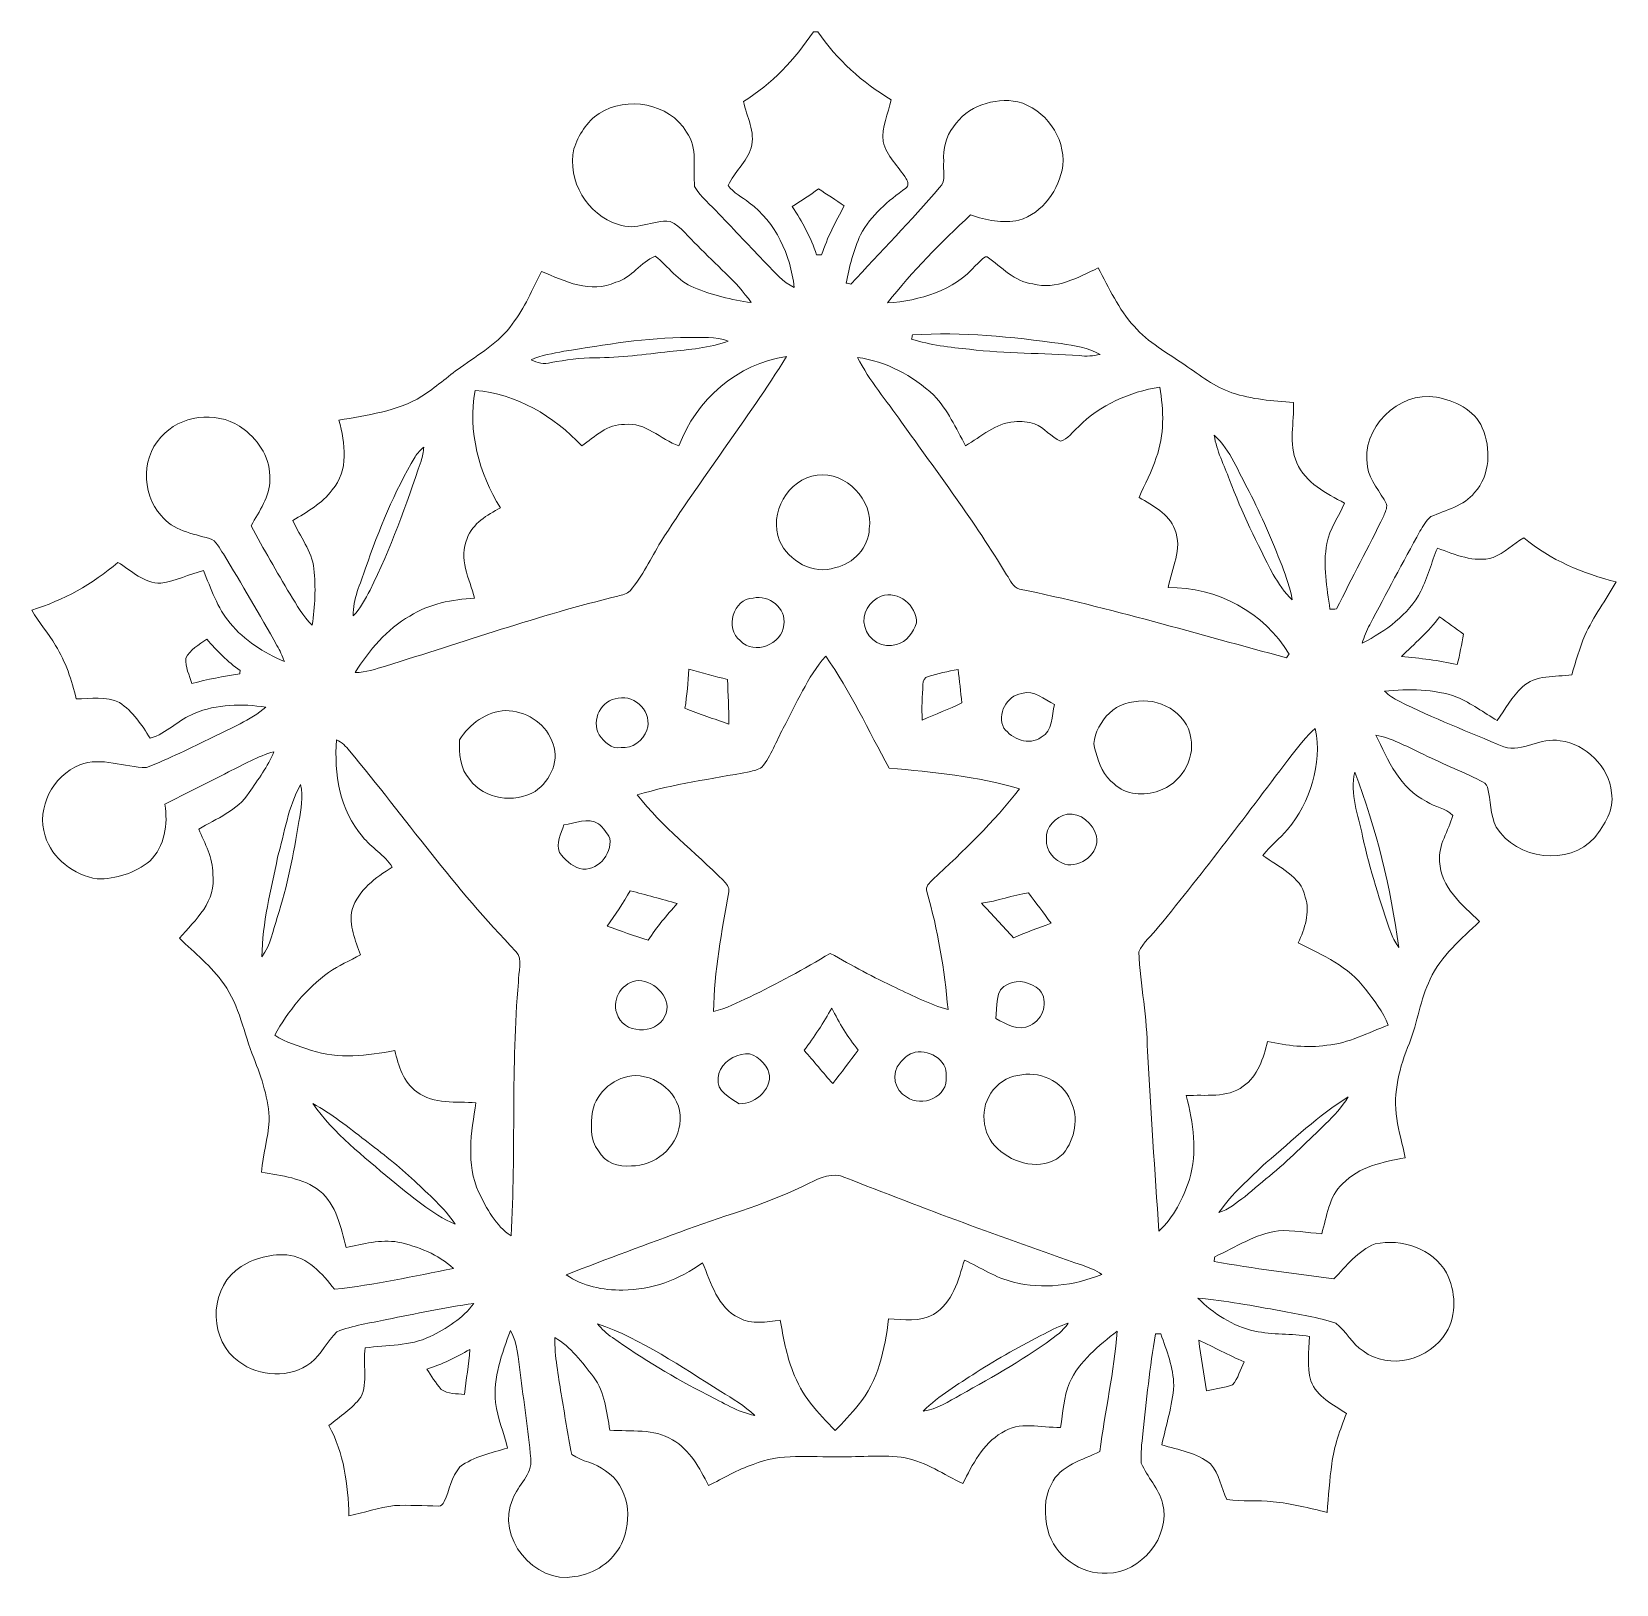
# Model space of a CAD drawing. Header units: centimetres. Extents: x -16.2 to 16.2, y -15.9 to 15.8.
import ezdxf

# ---------------------------------------------------------------- set-up
doc = ezdxf.new("R2010")
doc.units = ezdxf.units.CM
doc.header["$MEASUREMENT"] = 0
doc.layers.add('Layer 1', color=7, linetype='Continuous')

msp = doc.modelspace()

# ---------------------------------------------------------------- linework, layer by layer
at = {"layer": 'Layer 1', "color": 251, "lineweight": 9}
for points, knots in [([(-0.21519, 15.76156), (-0.19262, 15.76227), (-0.14711, 15.76368), (-0.12418, 15.76438), (-0.12418, 15.76438), (0.25788, 15.19218), (0.7807, 14.72898), (1.36984, 14.37691), (1.36984, 14.37691), (1.30704, 14.09398), (1.17616, 13.8174), (1.20544, 13.52178), (1.20544, 13.52178), (1.28023, 13.22756), (1.51906, 13.01378), (1.67675, 12.76401), (1.67675, 12.76401), (1.7145, 12.70721), (1.73849, 12.61443), (1.66688, 12.57245), (1.66688, 12.57245), (1.31022, 12.31281), (0.95215, 12.02318), (0.74683, 11.62313), (0.74683, 11.62313), (0.60078, 11.31057), (0.51823, 10.97331), (0.44944, 10.6364), (0.44944, 10.6364), (0.47343, 10.63147), (0.52141, 10.62159), (0.5454, 10.61665), (0.5454, 10.61665), (1.15782, 11.26541), (1.77589, 11.90923), (2.35656, 12.58692), (2.35656, 12.58692), (2.50225, 12.72415), (2.419, 12.94851), (2.44299, 13.12208), (2.44299, 13.12208), (2.42464, 13.36867), (2.48426, 13.62585), (2.63843, 13.8227), (2.63843, 13.8227), (2.91712, 14.24391), (3.46569, 14.43088), (3.95217, 14.33599), (3.95217, 14.33599), (4.50991, 14.18712), (4.92619, 13.6142), (4.8708, 13.0353), (4.8708, 13.0353), (4.80095, 12.54176), (4.46299, 12.06622), (3.97475, 11.91875), (3.97475, 11.91875), (3.64384, 11.84749), (3.30341, 11.91523), (2.99015, 12.026), (2.99015, 12.026), (2.3876, 11.46685), (1.80411, 10.87877), (1.29575, 10.23248), (1.29575, 10.23248), (1.95474, 10.27587), (2.65254, 10.48365), (3.09633, 10.99906), (3.09633, 10.99906), (3.17183, 11.05586), (3.22545, 11.17192), (3.33128, 11.1751), (3.33128, 11.1751), (3.62091, 10.9592), (3.87985, 10.67063), (4.26015, 10.61842), (4.26015, 10.61842), (4.73499, 10.496), (5.17878, 10.75247), (5.59294, 10.94685), (5.59294, 10.94685), (5.8166, 10.53798), (6.00322, 10.10195), (6.32495, 9.75657), (6.32495, 9.75657), (6.61141, 9.42003), (7.00864, 9.21189), (7.36565, 8.96142), (7.36565, 8.96142), (7.67257, 8.75821), (7.96396, 8.5141), (8.32062, 8.40121), (8.32062, 8.40121), (8.72314, 8.26186), (9.15317, 8.23364), (9.5751, 8.20189), (9.5751, 8.20189), (9.59238, 7.79161), (9.47279, 7.36298), (9.64283, 6.9721), (9.64283, 6.9721), (9.82557, 6.56147), (10.24008, 6.34804), (10.61861, 6.15013), (10.61861, 6.15013), (10.50361, 5.87214), (10.30711, 5.62732), (10.25843, 5.32393), (10.25843, 5.32393), (10.16776, 4.87836), (10.25984, 4.4261), (10.3191, 3.9823), (10.3191, 3.9823), (10.36461, 3.98477), (10.41012, 3.98689), (10.45633, 3.98901), (10.45633, 3.98901), (10.76819, 4.62648), (11.10509, 5.25125), (11.41589, 5.88943), (11.41589, 5.88943), (11.44588, 5.96457), (11.48892, 6.04395), (11.47445, 6.12685), (11.47445, 6.12685), (11.34886, 6.38155), (11.12838, 6.60169), (11.08534, 6.89202), (11.08534, 6.89202), (10.94105, 7.66955), (11.71469, 8.44529), (12.49186, 8.30772), (12.49186, 8.30772), (12.86651, 8.24174), (13.26409, 8.05231), (13.42743, 7.68718), (13.42743, 7.68718), (13.61052, 7.26526), (13.58971, 6.7181), (13.27115, 6.36286), (13.27115, 6.36286), (13.04996, 6.08804), (12.68624, 6.0129), (12.37933, 5.8725), (12.37933, 5.8725), (12.28125, 5.79453), (12.21881, 5.67953), (12.15425, 5.57369), (12.15425, 5.57369), (11.80642, 4.94187), (11.46845, 4.30474), (11.13261, 3.66692), (11.13261, 3.66692), (11.0684, 3.54803), (11.01408, 3.4235), (10.9795, 3.29227), (10.9795, 3.29227), (11.45611, 3.53674), (11.91825, 3.8673), (12.17472, 4.35201), (12.17472, 4.35201), (12.31053, 4.6346), (12.39273, 4.93868), (12.51056, 5.22868), (12.51056, 5.22868), (12.87498, 5.0999), (13.25245, 4.92704), (13.64862, 5.03747), (13.64862, 5.03747), (13.87828, 5.13378), (14.06313, 5.31087), (14.27339, 5.44105), (14.27339, 5.44105), (14.81632, 4.98525), (15.48024, 4.71326), (16.1604, 4.5397), (16.1604, 4.5397), (15.94626, 4.17633), (15.69508, 3.83343), (15.51799, 3.4489), (15.51799, 3.4489), (15.41039, 3.18855), (15.3282, 2.91833), (15.25376, 2.6467), (15.25376, 2.6467), (14.91086, 2.598), (14.51398, 2.65515), (14.24129, 2.39481), (14.24129, 2.39481), (14.03138, 2.20078), (13.89415, 1.94501), (13.73188, 1.71324), (13.73188, 1.71324), (13.46024, 1.87728), (13.19989, 2.06354), (12.9099, 2.19372), (12.9099, 2.19372), (12.43577, 2.35953), (11.9246, 2.36164), (11.43071, 2.31331), (11.43071, 2.31331), (11.52137, 2.23147), (11.62156, 2.16021), (11.73127, 2.10588), (11.73127, 2.10588), (12.42801, 1.76298), (13.15156, 1.47934), (13.86628, 1.17701), (13.86628, 1.17701), (14.25434, 1.05566), (14.617, 1.38374), (15.01599, 1.30119), (15.01599, 1.30119), (15.54304, 1.23099), (16.01082, 0.77555), (16.0648, 0.23898), (16.0648, 0.23898), (16.11595, -0.10181), (15.92439, -0.41789), (15.71943, -0.67048), (15.71943, -0.67048), (15.19696, -1.27232), (14.11958, -1.11886), (13.71283, -0.46129), (13.71283, -0.46129), (13.5823, -0.21081), (13.6017, 0.08552), (13.5322, 0.35257), (13.5322, 0.35257), (13.51739, 0.42242), (13.44542, 0.45347), (13.39074, 0.48663), (13.39074, 0.48663), (12.98505, 0.68736), (12.56453, 0.85528), (12.15919, 1.05707), (12.15919, 1.05707), (11.86568, 1.19324), (11.57782, 1.35376), (11.25749, 1.41831), (11.25749, 1.41831), (11.49844, 0.90643), (11.75667, 0.32541), (12.29219, 0.06047), (12.29219, 0.06047), (12.45941, -0.0503), (12.68518, -0.07147), (12.82277, -0.22246), (12.82277, -0.22246), (12.74445, -0.53925), (12.52185, -0.81794), (12.55677, -1.16261), (12.55677, -1.16261), (12.57441, -1.69036), (13.01609, -2.04667), (13.37028, -2.38287), (13.37028, -2.38287), (13.00163, -2.74588), (12.58358, -3.07854), (12.36451, -3.56326), (12.36451, -3.56326), (12.16307, -3.97531), (12.10663, -4.43886), (11.93906, -4.86395), (11.93906, -4.86395), (11.74045, -5.34937), (11.6018, -5.87643), (11.68118, -6.40453), (11.68118, -6.40453), (11.72351, -6.67406), (11.80218, -6.93617), (11.85122, -7.20463), (11.85122, -7.20463), (11.39896, -7.29389), (10.90965, -7.38314), (10.57698, -7.73451), (10.57698, -7.73451), (10.29617, -7.99979), (10.25596, -8.40407), (10.15083, -8.75615), (10.15083, -8.75615), (9.85802, -8.72722), (9.56522, -8.68136), (9.2703, -8.693), (9.2703, -8.693), (8.79757, -8.7565), (8.39505, -9.0292), (7.96925, -9.22323), (7.96925, -9.22323), (7.96678, -9.24651), (7.96149, -9.29343), (7.95902, -9.31707), (7.95902, -9.31707), (8.76582, -9.47476), (9.58533, -9.55096), (10.39742, -9.67619), (10.39742, -9.67619), (10.65177, -9.41161), (10.88778, -9.09976), (11.24021, -8.96182), (11.24021, -8.96182), (11.77643, -8.84187), (12.42025, -9.05882), (12.69753, -9.55202), (12.69753, -9.55202), (12.8838, -9.92667), (12.9099, -10.39974), (12.69295, -10.76839), (12.69295, -10.76839), (12.36063, -11.32226), (11.52772, -11.55015), (10.9982, -11.14516), (10.9982, -11.14516), (10.76784, -11.00123), (10.65354, -10.737), (10.43975, -10.57895), (10.43975, -10.57895), (10.07569, -10.45301), (9.69116, -10.40186), (9.31475, -10.32601), (9.31475, -10.32601), (8.75277, -10.22582), (8.19115, -10.11681), (7.62212, -10.06778), (7.62212, -10.06778), (7.94632, -10.37999), (8.33861, -10.64104), (8.78417, -10.73911), (8.78417, -10.73911), (9.15106, -10.82131), (9.53241, -10.78286), (9.90142, -10.8513), (9.90142, -10.8513), (9.88166, -11.15151), (9.85697, -11.4609), (9.92823, -11.75617), (9.92823, -11.75617), (10.05382, -12.07896), (10.38296, -12.24089), (10.6553, -12.42151), (10.6553, -12.42151), (10.5283, -12.75312), (10.40165, -13.09002), (10.35897, -13.44492), (10.35897, -13.44492), (10.30923, -13.77441), (10.29229, -14.10708), (10.26231, -14.43869), (10.26231, -14.43869), (9.89824, -14.34803), (9.53312, -14.25525), (9.15847, -14.22032), (9.15847, -14.22032), (8.84626, -14.18222), (8.52982, -14.2175), (8.21902, -14.17693), (8.21902, -14.17693), (8.09907, -13.9381), (8.06485, -13.65729), (7.88529, -13.44986), (7.88529, -13.44986), (7.60095, -13.21526), (7.23089, -13.16764), (6.89152, -13.05863), (6.89152, -13.05863), (6.9723, -12.65646), (7.10883, -12.26382), (7.13423, -11.85213), (7.13423, -11.85213), (7.12929, -11.48489), (6.99065, -11.13881), (6.86964, -10.79803), (6.86964, -10.79803), (6.84213, -10.79803), (6.78674, -10.79803), (6.75887, -10.79838), (6.75887, -10.79838), (6.64351, -11.47219), (6.58037, -12.1534), (6.50099, -12.8325), (6.50099, -12.8325), (6.48335, -13.03111), (6.45372, -13.23219), (6.47065, -13.43293), (6.47065, -13.43293), (6.59307, -13.71903), (6.82872, -13.94622), (6.90739, -14.25243), (6.90739, -14.25243), (7.07461, -14.93682), (6.4703, -15.66495), (5.7778, -15.67836), (5.7778, -15.67836), (5.23558, -15.70905), (4.6983, -15.32346), (4.56318, -14.79641), (4.56318, -14.79641), (4.49686, -14.48808), (4.47957, -14.14589), (4.63727, -13.8612), (4.63727, -13.8612), (4.82142, -13.47632), (5.27227, -13.3666), (5.62645, -13.19797), (5.62645, -13.19797), (5.73123, -12.37671), (5.91573, -11.56638), (5.981, -10.74052), (5.981, -10.74052), (5.60458, -11.03404), (5.21088, -11.35224), (5.00627, -11.79639), (5.00627, -11.79639), (4.8888, -12.08531), (4.87257, -12.39999), (4.82424, -12.70479), (4.82424, -12.70479), (4.42489, -12.71008), (3.9818, -12.56968), (3.62691, -12.81309), (3.62691, -12.81309), (3.23462, -13.04346), (3.0293, -13.45903), (2.8321, -13.84814), (2.8321, -13.84814), (2.44405, -13.66717), (2.08457, -13.41246), (1.65806, -13.32497), (1.65806, -13.32497), (1.21073, -13.25124), (0.7553, -13.3151), (0.30515, -13.30134), (0.30515, -13.30134), (-0.27834, -13.32074), (-0.89429, -13.21949), (-1.44709, -13.46009), (-1.44709, -13.46009), (-1.76953, -13.56345), (-2.05387, -13.74831), (-2.35902, -13.88801), (-2.35902, -13.88801), (-2.53718, -13.53417), (-2.73332, -13.16199), (-3.08998, -12.95668), (-3.08998, -12.95668), (-3.46922, -12.72278), (-3.943, -12.79122), (-4.36668, -12.76088), (-4.36668, -12.76088), (-4.43618, -12.38941), (-4.46405, -11.9883), (-4.70041, -11.67539), (-4.70041, -11.67539), (-4.93042, -11.38046), (-5.16149, -11.06049), (-5.49098, -10.8707), (-5.49098, -10.8707), (-5.49663, -11.25805), (-5.4169, -11.63976), (-5.36116, -12.02146), (-5.36116, -12.02146), (-5.28496, -12.43139), (-5.2391, -12.84767), (-5.14385, -13.25407), (-5.14385, -13.25407), (-4.93889, -13.40611), (-4.65984, -13.42164), (-4.45946, -13.5885), (-4.45946, -13.5885), (-3.97263, -13.89753), (-3.89643, -14.58651), (-4.13208, -15.07616), (-4.13208, -15.07616), (-4.30742, -15.44834), (-4.68489, -15.69317), (-5.0867, -15.7475), (-5.0867, -15.7475), (-5.91008, -15.90449), (-6.70383, -14.93435), (-6.34859, -14.16106), (-6.34859, -14.16106), (-6.23958, -13.88025), (-5.94818, -13.66717), (-5.98064, -13.3405), (-5.98064, -13.3405), (-6.03109, -12.75312), (-6.12598, -12.17033), (-6.19654, -11.58507), (-6.19654, -11.58507), (-6.24769, -11.29827), (-6.24134, -10.98465), (-6.39621, -10.72782), (-6.39621, -10.72782), (-6.56907, -11.19702), (-6.7497, -11.68879), (-6.70101, -12.19785), (-6.70101, -12.19785), (-6.65938, -12.51711), (-6.5278, -12.8138), (-6.45442, -13.12601), (-6.45442, -13.12601), (-6.78638, -13.22479), (-7.14375, -13.2964), (-7.42703, -13.50912), (-7.42703, -13.50912), (-7.59813, -13.71091), (-7.63658, -13.98361), (-7.74629, -14.21856), (-7.74629, -14.21856), (-7.76922, -14.26407), (-7.80627, -14.31981), (-7.86588, -14.30922), (-7.86588, -14.30922), (-8.16398, -14.30499), (-8.46208, -14.28206), (-8.76018, -14.30041), (-8.76018, -14.30041), (-9.07838, -14.33357), (-9.3786, -14.45104), (-9.69257, -14.50537), (-9.69257, -14.50537), (-9.69998, -13.87178), (-9.79699, -13.22937), (-10.0972, -12.66387), (-10.0972, -12.66387), (-9.87284, -12.48325), (-9.62131, -12.32309), (-9.44915, -12.08778), (-9.44915, -12.08778), (-9.29146, -11.77804), (-9.41599, -11.41433), (-9.35708, -11.08343), (-9.35708, -11.08343), (-8.91469, -11.01887), (-8.44867, -11.04779), (-8.03381, -10.85306), (-8.03381, -10.85306), (-7.69832, -10.68796), (-7.36882, -10.48017), (-7.1441, -10.17502), (-7.1441, -10.17502), (-7.73959, -10.25863), (-8.32697, -10.3881), (-8.91716, -10.50169), (-8.91716, -10.50169), (-9.25936, -10.57719), (-9.61037, -10.62517), (-9.9381, -10.75252), (-9.9381, -10.75252), (-10.12613, -10.95254), (-10.25419, -11.20619), (-10.46515, -11.38646), (-10.46515, -11.38646), (-10.88602, -11.70572), (-11.51925, -11.67468), (-11.93518, -11.36106), (-11.93518, -11.36106), (-12.53419, -10.94937), (-12.54901, -9.95877), (-11.99832, -9.50157), (-11.99832, -9.50157), (-11.70693, -9.27049), (-11.32769, -9.16537), (-10.95869, -9.18335), (-10.95869, -9.18335), (-10.53042, -9.22358), (-10.23055, -9.57036), (-9.98114, -9.88751), (-9.98114, -9.88751), (-9.16552, -9.7972), (-8.3626, -9.61834), (-7.55791, -9.4624), (-7.55791, -9.4624), (-7.86871, -9.17419), (-8.28075, -9.01368), (-8.68997, -8.92442), (-8.68997, -8.92442), (-9.04628, -8.86657), (-9.40082, -8.959), (-9.74654, -9.03731), (-9.74654, -9.03731), (-9.85802, -8.62667), (-9.93598, -8.16172), (-10.28841, -7.88056), (-10.28841, -7.88056), (-10.62108, -7.61315), (-11.06734, -7.57329), (-11.47163, -7.49567), (-11.47163, -7.49567), (-11.4427, -7.14537), (-11.33969, -6.80564), (-11.31746, -6.45463), (-11.31746, -6.45463), (-11.31817, -6.00589), (-11.47339, -5.57974), (-11.63108, -5.16593), (-11.63108, -5.16593), (-11.83322, -4.66428), (-11.92001, -4.10724), (-12.24068, -3.65992), (-12.24068, -3.65992), (-12.48974, -3.30044), (-12.83476, -3.02669), (-13.14732, -2.72647), (-13.14732, -2.72647), (-12.82171, -2.3557), (-12.38038, -1.96306), (-12.46787, -1.41449), (-12.46787, -1.41449), (-12.45517, -1.08429), (-12.6305, -0.79431), (-12.75327, -0.50115), (-12.75327, -0.50115), (-12.39273, -0.28384), (-11.96199, -0.12544), (-11.72563, 0.24427), (-11.72563, 0.24427), (-11.54183, 0.51203), (-11.3418, 0.77485), (-11.21974, 1.07824), (-11.21974, 1.07824), (-11.54818, 0.99004), (-11.8431, 0.81224), (-12.1472, 0.66549), (-12.1472, 0.66549), (-12.57265, 0.4323), (-13.01856, 0.23757), (-13.44436, 0.00544), (-13.44436, 0.00544), (-13.37733, -0.40061), (-13.44507, -0.85252), (-13.75022, -1.15238), (-13.75022, -1.15238), (-14.05043, -1.39685), (-14.44237, -1.52033), (-14.82795, -1.51574), (-14.82795, -1.51574), (-15.30138, -1.43883), (-15.74165, -1.10334), (-15.8884, -0.63873), (-15.8884, -0.63873), (-16.06691, -0.05806), (-15.73177, 0.58505), (-15.17967, 0.8073), (-15.17967, 0.8073), (-14.73764, 0.98863), (-14.26598, 0.7498), (-13.82042, 0.75721), (-13.82042, 0.75721), (-13.35581, 0.93113), (-12.91308, 1.16008), (-12.46611, 1.37422), (-12.46611, 1.37422), (-12.09498, 1.55907), (-11.70587, 1.71888), (-11.38343, 1.98593), (-11.38343, 1.98593), (-11.86956, 2.06249), (-12.38426, 2.04837), (-12.84428, 1.85964), (-12.84428, 1.85964), (-13.16637, 1.72982), (-13.40802, 1.45183), (-13.74352, 1.3534), (-13.74352, 1.3534), (-13.91567, 1.62222), (-14.09629, 1.90303), (-14.36899, 2.08083), (-14.36899, 2.08083), (-14.64275, 2.21771), (-14.95989, 2.16021), (-15.2527, 2.15562), (-15.2527, 2.15562), (-15.33772, 2.53662), (-15.46789, 2.91162), (-15.67533, 3.24359), (-15.67533, 3.24359), (-15.81926, 3.49547), (-16.01611, 3.71243), (-16.1604, 3.96396), (-16.1604, 3.96396), (-15.51481, 4.16539), (-14.91474, 4.49665), (-14.40286, 4.93974), (-14.40286, 4.93974), (-14.12698, 4.77464), (-13.86981, 4.50441), (-13.52409, 4.51747), (-13.52409, 4.51747), (-13.22105, 4.55416), (-12.94977, 4.70198), (-12.65555, 4.77253), (-12.65555, 4.77253), (-12.50174, 4.40318), (-12.37862, 4.00876), (-12.11157, 3.70149), (-12.11157, 3.70149), (-11.82476, 3.34554), (-11.42541, 3.09507), (-11.00737, 2.91903), (-11.00737, 2.91903), (-11.0497, 3.03086), (-11.09698, 3.14128), (-11.15765, 3.24429), (-11.15765, 3.24429), (-11.51008, 3.87435), (-11.87626, 4.4963), (-12.25127, 5.11297), (-12.25127, 5.11297), (-12.33699, 5.22091), (-12.38638, 5.38813), (-12.5356, 5.42553), (-12.5356, 5.42553), (-12.88097, 5.52642), (-13.28455, 5.59098), (-13.5188, 5.89402), (-13.5188, 5.89402), (-13.93613, 6.35439), (-13.92555, 7.16331), (-13.44471, 7.57288), (-13.44471, 7.57288), (-13.01962, 7.98175), (-12.29254, 8.01703), (-11.82934, 7.65261), (-11.82934, 7.65261), (-11.51608, 7.41308), (-11.2776, 7.03913), (-11.30547, 6.63097), (-11.30547, 6.63097), (-11.29524, 6.27537), (-11.52525, 5.98574), (-11.68153, 5.68729), (-11.68153, 5.68729), (-11.43353, 5.21244), (-11.16189, 4.75031), (-10.8906, 4.28851), (-10.8906, 4.28851), (-10.74632, 4.07685), (-10.63378, 3.83519), (-10.4394, 3.66198), (-10.4394, 3.66198), (-10.38331, 4.04122), (-10.36143, 4.42786), (-10.40447, 4.80922), (-10.40447, 4.80922), (-10.44081, 5.17575), (-10.69305, 5.46257), (-10.83063, 5.79242), (-10.83063, 5.79242), (-10.54417, 5.97127), (-10.23479, 6.1392), (-10.03088, 6.41683), (-10.03088, 6.41683), (-9.69045, 6.80983), (-9.76453, 7.37462), (-9.89506, 7.83853), (-9.89506, 7.83853), (-9.31686, 7.9426), (-8.71396, 8.01738), (-8.20067, 8.32712), (-8.20067, 8.32712), (-7.92445, 8.50387), (-7.6835, 8.72858), (-7.41398, 8.91556), (-7.41398, 8.91556), (-7.04462, 9.18473), (-6.62587, 9.41862), (-6.35847, 9.80138), (-6.35847, 9.80138), (-6.10799, 10.12946), (-5.94466, 10.51046), (-5.7591, 10.8763), (-5.7591, 10.8763), (-5.2892, 10.67027), (-4.75791, 10.42051), (-4.24603, 10.65228), (-4.24603, 10.65228), (-3.92112, 10.74048), (-3.74473, 11.07032), (-3.44099, 11.18321), (-3.44099, 11.18321), (-3.175, 10.97648), (-2.97885, 10.6745), (-2.65536, 10.54751), (-2.65536, 10.54751), (-2.28353, 10.38734), (-1.88454, 10.29527), (-1.48449, 10.23953), (-1.48449, 10.23953), (-1.7907, 10.67768), (-2.2158, 11.01247), (-2.57775, 11.40158), (-2.57775, 11.40158), (-2.76048, 11.56845), (-2.91112, 11.78399), (-3.1369, 11.89618), (-3.1369, 11.89618), (-3.49356, 11.93287), (-3.84457, 11.68592), (-4.19488, 11.83338), (-4.19488, 11.83338), (-4.82565, 12.02318), (-5.24722, 12.72662), (-5.10117, 13.3722), (-5.10117, 13.3722), (-5.0105, 13.65724), (-4.83764, 13.92571), (-4.58823, 14.0961), (-4.58823, 14.0961), (-4.02025, 14.45734), (-3.1563, 14.312), (-2.80282, 13.71757), (-2.80282, 13.71757), (-2.57069, 13.39019), (-2.6737, 12.97427), (-2.63913, 12.6035), (-2.63913, 12.6035), (-2.51319, 12.3883), (-2.30858, 12.23202), (-2.14171, 12.04963), (-2.14171, 12.04963), (-1.82068, 11.71203), (-1.50354, 11.37054), (-1.17757, 11.03787), (-1.17757, 11.03787), (-1.00048, 10.86183), (-0.8442, 10.64911), (-0.60748, 10.54962), (-0.60748, 10.54962), (-0.68545, 11.20897), (-0.97966, 11.87642), (-1.52647, 12.27682), (-1.52647, 12.27682), (-1.66899, 12.39359), (-1.84855, 12.47262), (-1.95368, 12.62819), (-1.95368, 12.62819), (-1.83409, 12.903), (-1.57233, 13.10056), (-1.4859, 13.39266), (-1.4859, 13.39266), (-1.39382, 13.72321), (-1.57762, 14.02766), (-1.64359, 14.34269), (-1.64359, 14.34269), (-1.05798, 14.69088), (-0.59584, 15.20276), (-0.21519, 15.76156), (-0.21519, 15.76156), (-0.21519, 15.76156), (-0.21519, 15.76156), (-0.21519, 15.76156)], [0, 0, 0, 0, 0.0046729, 0.0046729, 0.0046729, 0.0046729, 0.00934579, 0.00934579, 0.00934579, 0.00934579, 0.01401869, 0.01401869, 0.01401869, 0.01401869, 0.01869159, 0.01869159, 0.01869159, 0.01869159, 0.02336449, 0.02336449, 0.02336449, 0.02336449, 0.02803738, 0.02803738, 0.02803738, 0.02803738, 0.03271028, 0.03271028, 0.03271028, 0.03271028, 0.03738318, 0.03738318, 0.03738318, 0.03738318, 0.04205607, 0.04205607, 0.04205607, 0.04205607, 0.04672897, 0.04672897, 0.04672897, 0.04672897, 0.05140187, 0.05140187, 0.05140187, 0.05140187, 0.05607477, 0.05607477, 0.05607477, 0.05607477, 0.06074766, 0.06074766, 0.06074766, 0.06074766, 0.06542056, 0.06542056, 0.06542056, 0.06542056, 0.07009346, 0.07009346, 0.07009346, 0.07009346, 0.07476636, 0.07476636, 0.07476636, 0.07476636, 0.07943925, 0.07943925, 0.07943925, 0.07943925, 0.08411215, 0.08411215, 0.08411215, 0.08411215, 0.08878505, 0.08878505, 0.08878505, 0.08878505, 0.09345794, 0.09345794, 0.09345794, 0.09345794, 0.09813084, 0.09813084, 0.09813084, 0.09813084, 0.10280374, 0.10280374, 0.10280374, 0.10280374, 0.10747664, 0.10747664, 0.10747664, 0.10747664, 0.11214953, 0.11214953, 0.11214953, 0.11214953, 0.11682243, 0.11682243, 0.11682243, 0.11682243, 0.12149533, 0.12149533, 0.12149533, 0.12149533, 0.12616822, 0.12616822, 0.12616822, 0.12616822, 0.13084112, 0.13084112, 0.13084112, 0.13084112, 0.13551402, 0.13551402, 0.13551402, 0.13551402, 0.14018692, 0.14018692, 0.14018692, 0.14018692, 0.14485981, 0.14485981, 0.14485981, 0.14485981, 0.14953271, 0.14953271, 0.14953271, 0.14953271, 0.15420561, 0.15420561, 0.15420561, 0.15420561, 0.1588785, 0.1588785, 0.1588785, 0.1588785, 0.1635514, 0.1635514, 0.1635514, 0.1635514, 0.1682243, 0.1682243, 0.1682243, 0.1682243, 0.1728972, 0.1728972, 0.1728972, 0.1728972, 0.17757009, 0.17757009, 0.17757009, 0.17757009, 0.18224299, 0.18224299, 0.18224299, 0.18224299, 0.18691589, 0.18691589, 0.18691589, 0.18691589, 0.19158879, 0.19158879, 0.19158879, 0.19158879, 0.19626168, 0.19626168, 0.19626168, 0.19626168, 0.20093458, 0.20093458, 0.20093458, 0.20093458, 0.20560748, 0.20560748, 0.20560748, 0.20560748, 0.21028037, 0.21028037, 0.21028037, 0.21028037, 0.21495327, 0.21495327, 0.21495327, 0.21495327, 0.21962617, 0.21962617, 0.21962617, 0.21962617, 0.22429907, 0.22429907, 0.22429907, 0.22429907, 0.22897196, 0.22897196, 0.22897196, 0.22897196, 0.23364486, 0.23364486, 0.23364486, 0.23364486, 0.23831776, 0.23831776, 0.23831776, 0.23831776, 0.24299065, 0.24299065, 0.24299065, 0.24299065, 0.24766355, 0.24766355, 0.24766355, 0.24766355, 0.25233645, 0.25233645, 0.25233645, 0.25233645, 0.25700935, 0.25700935, 0.25700935, 0.25700935, 0.26168224, 0.26168224, 0.26168224, 0.26168224, 0.26635514, 0.26635514, 0.26635514, 0.26635514, 0.27102804, 0.27102804, 0.27102804, 0.27102804, 0.27570093, 0.27570093, 0.27570093, 0.27570093, 0.28037383, 0.28037383, 0.28037383, 0.28037383, 0.28504673, 0.28504673, 0.28504673, 0.28504673, 0.28971963, 0.28971963, 0.28971963, 0.28971963, 0.29439252, 0.29439252, 0.29439252, 0.29439252, 0.29906542, 0.29906542, 0.29906542, 0.29906542, 0.30373832, 0.30373832, 0.30373832, 0.30373832, 0.30841121, 0.30841121, 0.30841121, 0.30841121, 0.31308411, 0.31308411, 0.31308411, 0.31308411, 0.31775701, 0.31775701, 0.31775701, 0.31775701, 0.32242991, 0.32242991, 0.32242991, 0.32242991, 0.3271028, 0.3271028, 0.3271028, 0.3271028, 0.3317757, 0.3317757, 0.3317757, 0.3317757, 0.3364486, 0.3364486, 0.3364486, 0.3364486, 0.3411215, 0.3411215, 0.3411215, 0.3411215, 0.34579439, 0.34579439, 0.34579439, 0.34579439, 0.35046729, 0.35046729, 0.35046729, 0.35046729, 0.35514019, 0.35514019, 0.35514019, 0.35514019, 0.35981308, 0.35981308, 0.35981308, 0.35981308, 0.36448598, 0.36448598, 0.36448598, 0.36448598, 0.36915888, 0.36915888, 0.36915888, 0.36915888, 0.37383178, 0.37383178, 0.37383178, 0.37383178, 0.37850467, 0.37850467, 0.37850467, 0.37850467, 0.38317757, 0.38317757, 0.38317757, 0.38317757, 0.38785047, 0.38785047, 0.38785047, 0.38785047, 0.39252336, 0.39252336, 0.39252336, 0.39252336, 0.39719626, 0.39719626, 0.39719626, 0.39719626, 0.40186916, 0.40186916, 0.40186916, 0.40186916, 0.40654206, 0.40654206, 0.40654206, 0.40654206, 0.41121495, 0.41121495, 0.41121495, 0.41121495, 0.41588785, 0.41588785, 0.41588785, 0.41588785, 0.42056075, 0.42056075, 0.42056075, 0.42056075, 0.42523364, 0.42523364, 0.42523364, 0.42523364, 0.42990654, 0.42990654, 0.42990654, 0.42990654, 0.43457944, 0.43457944, 0.43457944, 0.43457944, 0.43925234, 0.43925234, 0.43925234, 0.43925234, 0.44392523, 0.44392523, 0.44392523, 0.44392523, 0.44859813, 0.44859813, 0.44859813, 0.44859813, 0.45327103, 0.45327103, 0.45327103, 0.45327103, 0.45794393, 0.45794393, 0.45794393, 0.45794393, 0.46261682, 0.46261682, 0.46261682, 0.46261682, 0.46728972, 0.46728972, 0.46728972, 0.46728972, 0.47196262, 0.47196262, 0.47196262, 0.47196262, 0.47663551, 0.47663551, 0.47663551, 0.47663551, 0.48130841, 0.48130841, 0.48130841, 0.48130841, 0.48598131, 0.48598131, 0.48598131, 0.48598131, 0.49065421, 0.49065421, 0.49065421, 0.49065421, 0.4953271, 0.4953271, 0.4953271, 0.4953271, 0.5, 0.5, 0.5, 0.5, 0.5046729, 0.5046729, 0.5046729, 0.5046729, 0.50934579, 0.50934579, 0.50934579, 0.50934579, 0.51401869, 0.51401869, 0.51401869, 0.51401869, 0.51869159, 0.51869159, 0.51869159, 0.51869159, 0.52336449, 0.52336449, 0.52336449, 0.52336449, 0.52803738, 0.52803738, 0.52803738, 0.52803738, 0.53271028, 0.53271028, 0.53271028, 0.53271028, 0.53738318, 0.53738318, 0.53738318, 0.53738318, 0.54205607, 0.54205607, 0.54205607, 0.54205607, 0.54672897, 0.54672897, 0.54672897, 0.54672897, 0.55140187, 0.55140187, 0.55140187, 0.55140187, 0.55607477, 0.55607477, 0.55607477, 0.55607477, 0.56074766, 0.56074766, 0.56074766, 0.56074766, 0.56542056, 0.56542056, 0.56542056, 0.56542056, 0.57009346, 0.57009346, 0.57009346, 0.57009346, 0.57476636, 0.57476636, 0.57476636, 0.57476636, 0.57943925, 0.57943925, 0.57943925, 0.57943925, 0.58411215, 0.58411215, 0.58411215, 0.58411215, 0.58878505, 0.58878505, 0.58878505, 0.58878505, 0.59345794, 0.59345794, 0.59345794, 0.59345794, 0.59813084, 0.59813084, 0.59813084, 0.59813084, 0.60280374, 0.60280374, 0.60280374, 0.60280374, 0.60747664, 0.60747664, 0.60747664, 0.60747664, 0.61214953, 0.61214953, 0.61214953, 0.61214953, 0.61682243, 0.61682243, 0.61682243, 0.61682243, 0.62149533, 0.62149533, 0.62149533, 0.62149533, 0.62616822, 0.62616822, 0.62616822, 0.62616822, 0.63084112, 0.63084112, 0.63084112, 0.63084112, 0.63551402, 0.63551402, 0.63551402, 0.63551402, 0.64018692, 0.64018692, 0.64018692, 0.64018692, 0.64485981, 0.64485981, 0.64485981, 0.64485981, 0.64953271, 0.64953271, 0.64953271, 0.64953271, 0.65420561, 0.65420561, 0.65420561, 0.65420561, 0.6588785, 0.6588785, 0.6588785, 0.6588785, 0.6635514, 0.6635514, 0.6635514, 0.6635514, 0.6682243, 0.6682243, 0.6682243, 0.6682243, 0.6728972, 0.6728972, 0.6728972, 0.6728972, 0.67757009, 0.67757009, 0.67757009, 0.67757009, 0.68224299, 0.68224299, 0.68224299, 0.68224299, 0.68691589, 0.68691589, 0.68691589, 0.68691589, 0.69158879, 0.69158879, 0.69158879, 0.69158879, 0.69626168, 0.69626168, 0.69626168, 0.69626168, 0.70093458, 0.70093458, 0.70093458, 0.70093458, 0.70560748, 0.70560748, 0.70560748, 0.70560748, 0.71028037, 0.71028037, 0.71028037, 0.71028037, 0.71495327, 0.71495327, 0.71495327, 0.71495327, 0.71962617, 0.71962617, 0.71962617, 0.71962617, 0.72429907, 0.72429907, 0.72429907, 0.72429907, 0.72897196, 0.72897196, 0.72897196, 0.72897196, 0.73364486, 0.73364486, 0.73364486, 0.73364486, 0.73831776, 0.73831776, 0.73831776, 0.73831776, 0.74299065, 0.74299065, 0.74299065, 0.74299065, 0.74766355, 0.74766355, 0.74766355, 0.74766355, 0.75233645, 0.75233645, 0.75233645, 0.75233645, 0.75700935, 0.75700935, 0.75700935, 0.75700935, 0.76168224, 0.76168224, 0.76168224, 0.76168224, 0.76635514, 0.76635514, 0.76635514, 0.76635514, 0.77102804, 0.77102804, 0.77102804, 0.77102804, 0.77570093, 0.77570093, 0.77570093, 0.77570093, 0.78037383, 0.78037383, 0.78037383, 0.78037383, 0.78504673, 0.78504673, 0.78504673, 0.78504673, 0.78971963, 0.78971963, 0.78971963, 0.78971963, 0.79439252, 0.79439252, 0.79439252, 0.79439252, 0.79906542, 0.79906542, 0.79906542, 0.79906542, 0.80373832, 0.80373832, 0.80373832, 0.80373832, 0.80841121, 0.80841121, 0.80841121, 0.80841121, 0.81308411, 0.81308411, 0.81308411, 0.81308411, 0.81775701, 0.81775701, 0.81775701, 0.81775701, 0.82242991, 0.82242991, 0.82242991, 0.82242991, 0.8271028, 0.8271028, 0.8271028, 0.8271028, 0.8317757, 0.8317757, 0.8317757, 0.8317757, 0.8364486, 0.8364486, 0.8364486, 0.8364486, 0.8411215, 0.8411215, 0.8411215, 0.8411215, 0.84579439, 0.84579439, 0.84579439, 0.84579439, 0.85046729, 0.85046729, 0.85046729, 0.85046729, 0.85514019, 0.85514019, 0.85514019, 0.85514019, 0.85981308, 0.85981308, 0.85981308, 0.85981308, 0.86448598, 0.86448598, 0.86448598, 0.86448598, 0.86915888, 0.86915888, 0.86915888, 0.86915888, 0.87383178, 0.87383178, 0.87383178, 0.87383178, 0.87850467, 0.87850467, 0.87850467, 0.87850467, 0.88317757, 0.88317757, 0.88317757, 0.88317757, 0.88785047, 0.88785047, 0.88785047, 0.88785047, 0.89252336, 0.89252336, 0.89252336, 0.89252336, 0.89719626, 0.89719626, 0.89719626, 0.89719626, 0.90186916, 0.90186916, 0.90186916, 0.90186916, 0.90654206, 0.90654206, 0.90654206, 0.90654206, 0.91121495, 0.91121495, 0.91121495, 0.91121495, 0.91588785, 0.91588785, 0.91588785, 0.91588785, 0.92056075, 0.92056075, 0.92056075, 0.92056075, 0.92523364, 0.92523364, 0.92523364, 0.92523364, 0.92990654, 0.92990654, 0.92990654, 0.92990654, 0.93457944, 0.93457944, 0.93457944, 0.93457944, 0.93925234, 0.93925234, 0.93925234, 0.93925234, 0.94392523, 0.94392523, 0.94392523, 0.94392523, 0.94859813, 0.94859813, 0.94859813, 0.94859813, 0.95327103, 0.95327103, 0.95327103, 0.95327103, 0.95794393, 0.95794393, 0.95794393, 0.95794393, 0.96261682, 0.96261682, 0.96261682, 0.96261682, 0.96728972, 0.96728972, 0.96728972, 0.96728972, 0.97196262, 0.97196262, 0.97196262, 0.97196262, 0.97663551, 0.97663551, 0.97663551, 0.97663551, 0.98130841, 0.98130841, 0.98130841, 0.98130841, 0.98598131, 0.98598131, 0.98598131, 0.98598131, 0.99065421, 0.99065421, 0.99065421, 0.99065421, 1, 1, 1, 1]), ([(-0.64664, 12.19886), (-0.44732, 11.88983), (-0.26635, 11.56668), (-0.15205, 11.21567), (-0.15205, 11.21567), (-0.12629, 11.21602), (-0.07479, 11.21602), (-0.04903, 11.21602), (-0.04903, 11.21602), (0.06915, 11.56315), (0.23213, 11.89194), (0.41416, 12.20944), (0.41416, 12.20944), (0.24342, 12.33362), (0.06068, 12.44051), (-0.11289, 12.56116), (-0.11289, 12.56116), (-0.28328, 12.42993), (-0.46602, 12.31563), (-0.64664, 12.19886), (-0.64664, 12.19886), (-0.64664, 12.19886), (-0.64664, 12.19886), (-0.64664, 12.19886)], [0, 0, 0, 0, 0.14285714, 0.14285714, 0.14285714, 0.14285714, 0.28571429, 0.28571429, 0.28571429, 0.28571429, 0.42857143, 0.42857143, 0.42857143, 0.42857143, 0.57142857, 0.57142857, 0.57142857, 0.57142857, 0.71428571, 0.71428571, 0.71428571, 0.71428571, 1, 1, 1, 1]), ([(-5.30578, 9.2447), (-5.5305, 9.19637), (-5.76474, 9.17167), (-5.97464, 9.07395), (-5.97464, 9.07395), (-5.85047, 9.00622), (-5.7083, 8.97165), (-5.56718, 9.01645), (-5.56718, 9.01645), (-5.26944, 9.06831), (-4.96923, 9.11311), (-4.66619, 9.11416), (-4.66619, 9.11416), (-4.1589, 9.11029), (-3.65548, 9.18543), (-3.15207, 9.23835), (-3.15207, 9.23835), (-2.74955, 9.2828), (-2.34103, 9.31243), (-1.95615, 9.44895), (-1.95615, 9.44895), (-2.20909, 9.56396), (-2.4959, 9.51703), (-2.76437, 9.52692), (-2.76437, 9.52692), (-3.6195, 9.52763), (-4.4644, 9.3784), (-5.30578, 9.2447), (-5.30578, 9.2447), (-5.30578, 9.2447), (-5.30578, 9.2447), (-5.30578, 9.2447)], [0, 0, 0, 0, 0.11111111, 0.11111111, 0.11111111, 0.11111111, 0.22222222, 0.22222222, 0.22222222, 0.22222222, 0.33333333, 0.33333333, 0.33333333, 0.33333333, 0.44444444, 0.44444444, 0.44444444, 0.44444444, 0.55555556, 0.55555556, 0.55555556, 0.55555556, 0.66666667, 0.66666667, 0.66666667, 0.66666667, 0.77777778, 0.77777778, 0.77777778, 0.77777778, 1, 1, 1, 1]), ([(1.80375, 9.58089), (1.79952, 9.55938), (1.79105, 9.51598), (1.78682, 9.49411), (1.78682, 9.49411), (2.16853, 9.37205), (2.56787, 9.32583), (2.96545, 9.28809), (2.96545, 9.28809), (3.70946, 9.1939), (4.46088, 9.21118), (5.20806, 9.15686), (5.20806, 9.15686), (5.34917, 9.14098), (5.49346, 9.14733), (5.63139, 9.18295), (5.63139, 9.18295), (5.38692, 9.31596), (5.10858, 9.36111), (4.83694, 9.40168), (4.83694, 9.40168), (3.83258, 9.54209), (2.81905, 9.64297), (1.80375, 9.58089), (1.80375, 9.58089), (1.80375, 9.58089), (1.80375, 9.58089), (1.80375, 9.58089)], [0, 0, 0, 0, 0.125, 0.125, 0.125, 0.125, 0.25, 0.25, 0.25, 0.25, 0.375, 0.375, 0.375, 0.375, 0.5, 0.5, 0.5, 0.5, 0.625, 0.625, 0.625, 0.625, 0.75, 0.75, 0.75, 0.75, 1, 1, 1, 1]), ([(-2.9598, 7.31536), (-3.33551, 7.44977), (-3.64208, 7.8029), (-4.06823, 7.75492), (-4.06823, 7.75492), (-4.41431, 7.7655), (-4.67536, 7.50198), (-4.93889, 7.31747), (-4.93889, 7.31747), (-5.51003, 7.92319), (-6.2745, 8.38321), (-7.118, 8.44672), (-7.118, 8.44672), (-7.26652, 7.61522), (-7.04144, 6.75762), (-6.5973, 6.05065), (-6.5973, 6.05065), (-6.87458, 5.90883), (-7.16209, 5.73597), (-7.27886, 5.42905), (-7.27886, 5.42905), (-7.45737, 5.02264), (-7.23265, 4.60284), (-7.12576, 4.20949), (-7.12576, 4.20949), (-7.58366, 4.1855), (-8.05392, 4.09484), (-8.44515, 3.84472), (-8.44515, 3.84472), (-8.91998, 3.57802), (-9.27982, 3.15257), (-9.56098, 2.69396), (-9.56098, 2.69396), (-9.34685, 2.68796), (-9.14506, 2.77016), (-8.94186, 2.82519), (-8.94186, 2.82519), (-7.366, 3.31203), (-5.80707, 3.86236), (-4.20299, 4.25183), (-4.20299, 4.25183), (-4.1215, 4.27934), (-4.01461, 4.28851), (-3.95358, 4.36048), (-3.95358, 4.36048), (-3.69958, 4.66352), (-3.52883, 5.02194), (-3.32916, 5.35991), (-3.32916, 5.35991), (-2.51178, 6.64437), (-1.57057, 7.84558), (-0.76306, 9.13675), (-0.76306, 9.13675), (-1.75965, 9.00516), (-2.61373, 8.24704), (-2.9598, 7.31536), (-2.9598, 7.31536), (-2.9598, 7.31536), (-2.9598, 7.31536), (-2.9598, 7.31536)], [0, 0, 0, 0, 0.0625, 0.0625, 0.0625, 0.0625, 0.125, 0.125, 0.125, 0.125, 0.1875, 0.1875, 0.1875, 0.1875, 0.25, 0.25, 0.25, 0.25, 0.3125, 0.3125, 0.3125, 0.3125, 0.375, 0.375, 0.375, 0.375, 0.4375, 0.4375, 0.4375, 0.4375, 0.5, 0.5, 0.5, 0.5, 0.5625, 0.5625, 0.5625, 0.5625, 0.625, 0.625, 0.625, 0.625, 0.6875, 0.6875, 0.6875, 0.6875, 0.75, 0.75, 0.75, 0.75, 0.8125, 0.8125, 0.8125, 0.8125, 0.875, 0.875, 0.875, 0.875, 1, 1, 1, 1]), ([(0.68298, 9.12123), (0.9271, 8.64568), (1.27565, 8.23574), (1.5815, 7.80007), (1.5815, 7.80007), (2.31387, 6.7749), (3.07411, 5.76737), (3.72428, 4.6868), (3.72428, 4.6868), (3.80577, 4.58979), (3.84775, 4.42328), (3.98921, 4.39471), (3.98921, 4.39471), (5.82754, 4.0197), (7.62282, 3.47148), (9.43575, 2.99488), (9.43575, 2.99488), (9.44845, 3.01358), (9.4735, 3.05097), (9.4862, 3.06967), (9.4862, 3.06967), (8.98172, 3.92374), (8.00594, 4.43809), (7.02098, 4.4254), (7.02098, 4.4254), (7.09048, 4.81309), (7.32261, 5.21632), (7.15292, 5.60932), (7.15292, 5.60932), (7.03086, 5.93917), (6.71054, 6.09545), (6.42938, 6.26196), (6.42938, 6.26196), (6.53803, 6.53642), (6.68937, 6.79289), (6.7758, 7.07653), (6.7758, 7.07653), (6.94761, 7.53584), (6.92962, 8.04067), (6.84671, 8.51692), (6.84671, 8.51692), (6.23076, 8.41108), (5.63069, 8.15885), (5.19042, 7.70553), (5.19042, 7.70553), (5.07048, 7.6064), (4.9777, 7.45294), (4.82247, 7.41025), (4.82247, 7.41025), (4.63127, 7.50162), (4.49404, 7.68295), (4.29683, 7.76515), (4.29683, 7.76515), (4.1649, 7.81348), (4.02026, 7.81842), (3.88197, 7.80995), (3.88197, 7.80995), (3.49744, 7.78032), (3.20605, 7.50339), (2.88749, 7.31924), (2.88749, 7.31924), (2.69275, 7.6759), (2.52413, 8.05407), (2.23697, 8.34935), (2.23697, 8.34935), (1.81046, 8.75398), (1.26788, 9.03868), (0.68298, 9.12123), (0.68298, 9.12123), (0.68298, 9.12123), (0.68298, 9.12123), (0.68298, 9.12123)], [0, 0, 0, 0, 0.05263158, 0.05263158, 0.05263158, 0.05263158, 0.10526316, 0.10526316, 0.10526316, 0.10526316, 0.15789474, 0.15789474, 0.15789474, 0.15789474, 0.21052632, 0.21052632, 0.21052632, 0.21052632, 0.26315789, 0.26315789, 0.26315789, 0.26315789, 0.31578947, 0.31578947, 0.31578947, 0.31578947, 0.36842105, 0.36842105, 0.36842105, 0.36842105, 0.42105263, 0.42105263, 0.42105263, 0.42105263, 0.47368421, 0.47368421, 0.47368421, 0.47368421, 0.52631579, 0.52631579, 0.52631579, 0.52631579, 0.57894737, 0.57894737, 0.57894737, 0.57894737, 0.63157895, 0.63157895, 0.63157895, 0.63157895, 0.68421053, 0.68421053, 0.68421053, 0.68421053, 0.73684211, 0.73684211, 0.73684211, 0.73684211, 0.78947368, 0.78947368, 0.78947368, 0.78947368, 0.84210526, 0.84210526, 0.84210526, 0.84210526, 0.89473684, 0.89473684, 0.89473684, 0.89473684, 1, 1, 1, 1]), ([(7.95937, 7.53408), (8.00594, 7.21376), (8.16116, 6.92518), (8.27158, 6.62462), (8.27158, 6.62462), (8.51994, 5.95928), (8.83462, 5.32146), (9.16411, 4.6928), (9.16411, 4.6928), (9.26959, 4.50512), (9.39271, 4.32414), (9.54864, 4.17421), (9.54864, 4.17421), (9.51442, 4.41481), (9.42587, 4.64307), (9.34226, 4.86989), (9.34226, 4.86989), (9.13765, 5.38249), (8.92775, 5.89437), (8.66916, 6.38297), (8.66916, 6.38297), (8.45432, 6.77843), (8.30086, 7.22434), (7.95937, 7.53408), (7.95937, 7.53408), (7.95937, 7.53408), (7.95937, 7.53408), (7.95937, 7.53408)], [0, 0, 0, 0, 0.125, 0.125, 0.125, 0.125, 0.25, 0.25, 0.25, 0.25, 0.375, 0.375, 0.375, 0.375, 0.5, 0.5, 0.5, 0.5, 0.625, 0.625, 0.625, 0.625, 0.75, 0.75, 0.75, 0.75, 1, 1, 1, 1]), ([(-8.34037, 7.09028), (-8.76758, 6.37767), (-9.0812, 5.60438), (-9.35037, 4.82015), (-9.35037, 4.82015), (-9.4548, 4.50336), (-9.60967, 4.19185), (-9.60402, 3.85036), (-9.60402, 3.85036), (-9.44739, 3.9943), (-9.3606, 4.19291), (-9.25971, 4.37566), (-9.25971, 4.37566), (-8.82967, 5.21704), (-8.52593, 6.1145), (-8.21972, 7.00597), (-8.21972, 7.00597), (-8.18832, 7.09875), (-8.17386, 7.19612), (-8.16116, 7.29313), (-8.16116, 7.29313), (-8.22854, 7.23281), (-8.2931, 7.1679), (-8.34037, 7.09028), (-8.34037, 7.09028), (-8.34037, 7.09028), (-8.34037, 7.09028), (-8.34037, 7.09028)], [0, 0, 0, 0, 0.125, 0.125, 0.125, 0.125, 0.25, 0.25, 0.25, 0.25, 0.375, 0.375, 0.375, 0.375, 0.5, 0.5, 0.5, 0.5, 0.625, 0.625, 0.625, 0.625, 0.75, 0.75, 0.75, 0.75, 1, 1, 1, 1]), ([(-0.13793, 6.71705), (-0.73942, 6.64473), (-1.1303, 5.93988), (-0.9084, 5.38177), (-0.9084, 5.38177), (-0.72178, 4.96796), (-0.21696, 4.67411), (0.2346, 4.83214), (0.2346, 4.83214), (0.6029, 4.91187), (0.91087, 5.2442), (0.92428, 5.62661), (0.92428, 5.62661), (1.01106, 6.20764), (0.44873, 6.79854), (-0.13793, 6.71705), (-0.13793, 6.71705), (-0.13793, 6.71705), (-0.13793, 6.71705), (-0.13793, 6.71705)], [0, 0, 0, 0, 0.16666667, 0.16666667, 0.16666667, 0.16666667, 0.33333333, 0.33333333, 0.33333333, 0.33333333, 0.5, 0.5, 0.5, 0.5, 0.66666667, 0.66666667, 0.66666667, 0.66666667, 1, 1, 1, 1]), ([(-1.44321, 4.21127), (-1.85349, 4.20104), (-2.02812, 3.58613), (-1.70885, 3.34483), (-1.70885, 3.34483), (-1.42452, 3.03756), (-0.85302, 3.26475), (-0.82021, 3.6648), (-0.82021, 3.6648), (-0.76235, 4.00664), (-1.12395, 4.28534), (-1.44321, 4.21127), (-1.44321, 4.21127), (-1.44321, 4.21127), (-1.44321, 4.21127), (-1.44321, 4.21127)], [0, 0, 0, 0, 0.2, 0.2, 0.2, 0.2, 0.4, 0.4, 0.4, 0.4, 0.6, 0.6, 0.6, 0.6, 1, 1, 1, 1]), ([(1.16664, 4.25147), (0.93874, 4.15552), (0.74507, 3.88458), (0.83538, 3.63129), (0.83538, 3.63129), (0.8883, 3.35259), (1.21567, 3.17197), (1.48202, 3.26405), (1.48202, 3.26405), (1.69122, 3.31273), (1.81504, 3.51946), (1.88807, 3.70537), (1.88807, 3.70537), (1.89548, 4.05886), (1.518, 4.37212), (1.16664, 4.25147), (1.16664, 4.25147), (1.16664, 4.25147), (1.16664, 4.25147), (1.16664, 4.25147)], [0, 0, 0, 0, 0.16666667, 0.16666667, 0.16666667, 0.16666667, 0.33333333, 0.33333333, 0.33333333, 0.33333333, 0.5, 0.5, 0.5, 0.5, 0.66666667, 0.66666667, 0.66666667, 0.66666667, 1, 1, 1, 1]), ([(11.77678, 3.01675), (12.15778, 2.98465), (12.53984, 2.94302), (12.91308, 2.85518), (12.91308, 2.85518), (12.97376, 3.05838), (13.00304, 3.26934), (13.0422, 3.47712), (13.0422, 3.47712), (12.87886, 3.59319), (12.71905, 3.71384), (12.55501, 3.82814), (12.55501, 3.82814), (12.33135, 3.52369), (12.04101, 3.28239), (11.77678, 3.01675), (11.77678, 3.01675), (11.77678, 3.01675), (11.77678, 3.01675), (11.77678, 3.01675)], [0, 0, 0, 0, 0.16666667, 0.16666667, 0.16666667, 0.16666667, 0.33333333, 0.33333333, 0.33333333, 0.33333333, 0.5, 0.5, 0.5, 0.5, 0.66666667, 0.66666667, 0.66666667, 0.66666667, 1, 1, 1, 1]), ([(-13.01785, 2.98429), (-13.03443, 2.80544), (-12.93953, 2.63823), (-12.8972, 2.46748), (-12.8972, 2.46748), (-12.57476, 2.5518), (-12.24774, 2.61846), (-11.91789, 2.66609), (-11.91789, 2.66609), (-11.91472, 2.68338), (-11.90872, 2.7183), (-11.90554, 2.73559), (-11.90554, 2.73559), (-12.16766, 2.90809), (-12.38285, 3.13881), (-12.58958, 3.3727), (-12.58958, 3.3727), (-12.74374, 3.26122), (-12.93565, 3.16245), (-13.01785, 2.98429), (-13.01785, 2.98429), (-13.01785, 2.98429), (-13.01785, 2.98429), (-13.01785, 2.98429)], [0, 0, 0, 0, 0.14285714, 0.14285714, 0.14285714, 0.14285714, 0.28571429, 0.28571429, 0.28571429, 0.28571429, 0.42857143, 0.42857143, 0.42857143, 0.42857143, 0.57142857, 0.57142857, 0.57142857, 0.57142857, 0.71428571, 0.71428571, 0.71428571, 0.71428571, 1, 1, 1, 1]), ([(-0.83114, 1.5566), (-0.9779, 1.29237), (-1.07385, 0.99745), (-1.26647, 0.76038), (-1.26647, 0.76038), (-1.34585, 0.71099), (-1.43827, 0.68877), (-1.52894, 0.66972), (-1.52894, 0.66972), (-2.29023, 0.51944), (-3.06423, 0.42454), (-3.80859, 0.197), (-3.80859, 0.197), (-3.29741, -0.45458), (-2.63595, -0.96752), (-2.05175, -1.54925), (-2.05175, -1.54925), (-1.99425, -1.61028), (-1.9244, -1.68825), (-1.9431, -1.77997), (-1.9431, -1.77997), (-2.07927, -2.58854), (-2.24613, -3.39887), (-2.25072, -4.2219), (-2.25072, -4.2219), (-1.99355, -4.16298), (-1.76248, -4.03069), (-1.52259, -3.92627), (-1.52259, -3.92627), (-0.95638, -3.65957), (-0.41028, -3.35301), (0.12806, -3.03445), (0.12806, -3.03445), (0.56903, -3.28174), (1.01177, -3.52587), (1.47038, -3.74036), (1.47038, -3.74036), (1.81716, -3.90087), (2.15865, -4.08114), (2.52977, -4.18133), (2.52977, -4.18133), (2.45604, -3.36853), (2.32728, -2.55926), (2.0948, -1.77574), (2.0948, -1.77574), (2.06093, -1.67414), (2.15512, -1.59406), (2.21756, -1.52809), (2.21756, -1.52809), (2.84798, -0.95306), (3.45969, -0.35298), (3.98815, 0.31906), (3.98815, 0.31906), (3.12667, 0.57835), (2.2218, 0.66337), (1.32927, 0.74486), (1.32927, 0.74486), (0.90452, 1.50968), (0.5394, 2.30978), (0.03457, 3.02769), (0.03457, 3.02769), (-0.3429, 2.59659), (-0.55986, 2.05543), (-0.83114, 1.5566), (-0.83114, 1.5566), (-0.83114, 1.5566), (-0.83114, 1.5566), (-0.83114, 1.5566)], [0, 0, 0, 0, 0.05555556, 0.05555556, 0.05555556, 0.05555556, 0.11111111, 0.11111111, 0.11111111, 0.11111111, 0.16666667, 0.16666667, 0.16666667, 0.16666667, 0.22222222, 0.22222222, 0.22222222, 0.22222222, 0.27777778, 0.27777778, 0.27777778, 0.27777778, 0.33333333, 0.33333333, 0.33333333, 0.33333333, 0.38888889, 0.38888889, 0.38888889, 0.38888889, 0.44444444, 0.44444444, 0.44444444, 0.44444444, 0.5, 0.5, 0.5, 0.5, 0.55555556, 0.55555556, 0.55555556, 0.55555556, 0.61111111, 0.61111111, 0.61111111, 0.61111111, 0.66666667, 0.66666667, 0.66666667, 0.66666667, 0.72222222, 0.72222222, 0.72222222, 0.72222222, 0.77777778, 0.77777778, 0.77777778, 0.77777778, 0.83333333, 0.83333333, 0.83333333, 0.83333333, 0.88888889, 0.88888889, 0.88888889, 0.88888889, 1, 1, 1, 1]), ([(-2.75484, 2.75923), (-2.77213, 2.49324), (-2.79506, 2.22688), (-2.83563, 1.963), (-2.83563, 1.963), (-2.54282, 1.842), (-2.24049, 1.74604), (-1.94063, 1.64303), (-1.94063, 1.64303), (-1.94204, 1.94607), (-1.95721, 2.24911), (-1.96673, 2.5518), (-1.96673, 2.5518), (-2.23097, 2.61564), (-2.49167, 2.69255), (-2.75484, 2.75923), (-2.75484, 2.75923), (-2.75484, 2.75923), (-2.75484, 2.75923), (-2.75484, 2.75923)], [0, 0, 0, 0, 0.16666667, 0.16666667, 0.16666667, 0.16666667, 0.33333333, 0.33333333, 0.33333333, 0.33333333, 0.5, 0.5, 0.5, 0.5, 0.66666667, 0.66666667, 0.66666667, 0.66666667, 1, 1, 1, 1]), ([(2.12196, 2.61529), (2.04647, 2.60224), (2.02071, 2.51863), (2.01789, 2.45195), (2.01789, 2.45195), (2.00625, 2.20995), (1.9872, 1.96583), (2.00484, 1.72311), (2.00484, 1.72311), (2.2733, 1.842), (2.54776, 1.94713), (2.8134, 2.07272), (2.8134, 2.07272), (2.78765, 2.30061), (2.7619, 2.52851), (2.73403, 2.75605), (2.73403, 2.75605), (2.52871, 2.71443), (2.32375, 2.67138), (2.12196, 2.61529), (2.12196, 2.61529), (2.12196, 2.61529), (2.12196, 2.61529), (2.12196, 2.61529)], [0, 0, 0, 0, 0.14285714, 0.14285714, 0.14285714, 0.14285714, 0.28571429, 0.28571429, 0.28571429, 0.28571429, 0.42857143, 0.42857143, 0.42857143, 0.42857143, 0.57142857, 0.57142857, 0.57142857, 0.57142857, 0.71428571, 0.71428571, 0.71428571, 0.71428571, 1, 1, 1, 1]), ([(4.03296, 2.26745), (3.72322, 2.21771), (3.52496, 1.84306), (3.66854, 1.56084), (3.66854, 1.56084), (3.83752, 1.33471), (4.1783, 1.19465), (4.43265, 1.37351), (4.43265, 1.37351), (4.66937, 1.4991), (4.64256, 1.81448), (4.70288, 2.03814), (4.70288, 2.03814), (4.49368, 2.14856), (4.28872, 2.33943), (4.03296, 2.26745), (4.03296, 2.26745), (4.03296, 2.26745), (4.03296, 2.26745), (4.03296, 2.26745)], [0, 0, 0, 0, 0.16666667, 0.16666667, 0.16666667, 0.16666667, 0.33333333, 0.33333333, 0.33333333, 0.33333333, 0.5, 0.5, 0.5, 0.5, 0.66666667, 0.66666667, 0.66666667, 0.66666667, 1, 1, 1, 1]), ([(-4.19558, 2.16903), (-4.54766, 2.13904), (-4.75297, 1.72629), (-4.58646, 1.41973), (-4.58646, 1.41973), (-4.48028, 1.28285), (-4.33458, 1.1248), (-4.1402, 1.16184), (-4.1402, 1.16184), (-3.90525, 1.13539), (-3.68617, 1.3019), (-3.61491, 1.5185), (-3.61491, 1.5185), (-3.48509, 1.85611), (-3.84528, 2.25369), (-4.19558, 2.16903), (-4.19558, 2.16903), (-4.19558, 2.16903), (-4.19558, 2.16903), (-4.19558, 2.16903)], [0, 0, 0, 0, 0.16666667, 0.16666667, 0.16666667, 0.16666667, 0.33333333, 0.33333333, 0.33333333, 0.33333333, 0.5, 0.5, 0.5, 0.5, 0.66666667, 0.66666667, 0.66666667, 0.66666667, 1, 1, 1, 1]), ([(6.3179, 2.09529), (6.0699, 2.07448), (5.84094, 1.93196), (5.70265, 1.72558), (5.70265, 1.72558), (5.57142, 1.54002), (5.44266, 1.3019), (5.54249, 1.07048), (5.54249, 1.07048), (5.61058, 0.83023), (5.709, 0.57729), (5.91503, 0.42136), (5.91503, 0.42136), (6.15386, 0.19135), (6.53098, 0.16913), (6.82872, 0.28272), (6.82872, 0.28272), (7.26405, 0.42348), (7.56744, 0.90185), (7.48524, 1.35764), (7.48524, 1.35764), (7.40516, 1.87939), (6.81567, 2.2043), (6.3179, 2.09529), (6.3179, 2.09529), (6.3179, 2.09529), (6.3179, 2.09529), (6.3179, 2.09529)], [0, 0, 0, 0, 0.125, 0.125, 0.125, 0.125, 0.25, 0.25, 0.25, 0.25, 0.375, 0.375, 0.375, 0.375, 0.5, 0.5, 0.5, 0.5, 0.625, 0.625, 0.625, 0.625, 0.75, 0.75, 0.75, 0.75, 1, 1, 1, 1]), ([(-6.4957, 1.91714), (-6.88128, 1.89774), (-7.23477, 1.64409), (-7.43126, 1.32095), (-7.43126, 1.32095), (-7.45208, 1.04261), (-7.42421, 0.72828), (-7.22559, 0.51132), (-7.22559, 0.51132), (-6.92997, 0.10386), (-6.3179, 0.0199), (-5.89386, 0.26896), (-5.89386, 0.26896), (-5.5693, 0.48345), (-5.3728, 0.93536), (-5.55237, 1.30225), (-5.55237, 1.30225), (-5.69771, 1.68501), (-6.09812, 1.91009), (-6.4957, 1.91714), (-6.4957, 1.91714), (-6.4957, 1.91714), (-6.4957, 1.91714), (-6.4957, 1.91714)], [0, 0, 0, 0, 0.14285714, 0.14285714, 0.14285714, 0.14285714, 0.28571429, 0.28571429, 0.28571429, 0.28571429, 0.42857143, 0.42857143, 0.42857143, 0.42857143, 0.57142857, 0.57142857, 0.57142857, 0.57142857, 0.71428571, 0.71428571, 0.71428571, 0.71428571, 1, 1, 1, 1]), ([(-9.9441, 1.32342), (-9.99208, 0.63515), (-9.8813, -0.11733), (-9.41352, -0.6539), (-9.41352, -0.6539), (-9.23113, -0.8818), (-8.95738, -1.02538), (-8.80463, -1.27832), (-8.80463, -1.27832), (-9.14612, -1.48364), (-9.49572, -1.74716), (-9.62519, -2.14086), (-9.62519, -2.14086), (-9.70068, -2.46436), (-9.55534, -2.77057), (-9.45338, -3.06761), (-9.45338, -3.06761), (-9.67422, -3.17873), (-9.89753, -3.28633), (-10.1032, -3.42462), (-10.1032, -3.42462), (-10.56852, -3.75553), (-10.92623, -4.21202), (-11.20387, -4.70626), (-11.20387, -4.70626), (-10.97703, -4.8569), (-10.70927, -4.92463), (-10.45527, -5.01459), (-10.45527, -5.01459), (-9.906, -5.19803), (-9.31086, -5.12466), (-8.75383, -5.01529), (-8.75383, -5.01529), (-8.6801, -5.32786), (-8.58167, -5.66582), (-8.30333, -5.86055), (-8.30333, -5.86055), (-7.96008, -6.12302), (-7.50217, -6.05493), (-7.0993, -6.08068), (-7.0993, -6.08068), (-7.19384, -6.6857), (-7.31026, -7.3334), (-7.03897, -7.91019), (-7.03897, -7.91019), (-6.88305, -8.2418), (-6.69607, -8.59211), (-6.38175, -8.79848), (-6.38175, -8.79848), (-6.28015, -7.07446), (-6.39022, -5.34373), (-6.23041, -3.62218), (-6.23041, -3.62218), (-6.24981, -3.4218), (-6.12457, -3.16215), (-6.28262, -2.99388), (-6.28262, -2.99388), (-7.52581, -1.72811), (-8.54251, -0.26655), (-9.67599, 1.09305), (-9.67599, 1.09305), (-9.74619, 1.19077), (-9.83791, 1.26874), (-9.9441, 1.32342), (-9.9441, 1.32342), (-9.9441, 1.32342), (-9.9441, 1.32342), (-9.9441, 1.32342)], [0, 0, 0, 0, 0.05555556, 0.05555556, 0.05555556, 0.05555556, 0.11111111, 0.11111111, 0.11111111, 0.11111111, 0.16666667, 0.16666667, 0.16666667, 0.16666667, 0.22222222, 0.22222222, 0.22222222, 0.22222222, 0.27777778, 0.27777778, 0.27777778, 0.27777778, 0.33333333, 0.33333333, 0.33333333, 0.33333333, 0.38888889, 0.38888889, 0.38888889, 0.38888889, 0.44444444, 0.44444444, 0.44444444, 0.44444444, 0.5, 0.5, 0.5, 0.5, 0.55555556, 0.55555556, 0.55555556, 0.55555556, 0.61111111, 0.61111111, 0.61111111, 0.61111111, 0.66666667, 0.66666667, 0.66666667, 0.66666667, 0.72222222, 0.72222222, 0.72222222, 0.72222222, 0.77777778, 0.77777778, 0.77777778, 0.77777778, 0.83333333, 0.83333333, 0.83333333, 0.83333333, 0.88888889, 0.88888889, 0.88888889, 0.88888889, 1, 1, 1, 1]), ([(9.54793, 1.01968), (8.65047, -0.16143), (7.76676, -1.35417), (6.82025, -2.49681), (6.82025, -2.49681), (6.69572, -2.66897), (6.50487, -2.80761), (6.42091, -3.00552), (6.42091, -3.00552), (6.45548, -3.68285), (6.59412, -4.35242), (6.59518, -5.03258), (6.59518, -5.03258), (6.66609, -6.25566), (6.74935, -7.47768), (6.83048, -8.70041), (6.83048, -8.70041), (7.13423, -8.41712), (7.32861, -8.03754), (7.45278, -7.64596), (7.45278, -7.64596), (7.62353, -7.08822), (7.53392, -6.49061), (7.38893, -5.93746), (7.38893, -5.93746), (7.77558, -5.90923), (8.21902, -5.99602), (8.55204, -5.74554), (8.55204, -5.74554), (8.85049, -5.54058), (8.96479, -5.16805), (9.04699, -4.83397), (9.04699, -4.83397), (9.4428, -4.9144), (9.8492, -4.97296), (10.25278, -4.91087), (10.25278, -4.91087), (10.70046, -4.87383), (11.09627, -4.64946), (11.51008, -4.49777), (11.51008, -4.49777), (11.4039, -4.22613), (11.21481, -3.99647), (11.04512, -3.76329), (11.04512, -3.76329), (10.70257, -3.30856), (10.17164, -3.06655), (9.67423, -2.82172), (9.67423, -2.82172), (9.79982, -2.52892), (9.92188, -2.20718), (9.81675, -1.88651), (9.81675, -1.88651), (9.7275, -1.45224), (9.26959, -1.28114), (8.95385, -1.03667), (8.95385, -1.03667), (9.09779, -0.83982), (9.29746, -0.69447), (9.4555, -0.50962), (9.4555, -0.50962), (9.91905, 0.05553), (10.16635, 0.82141), (10.02101, 1.54849), (10.02101, 1.54849), (9.83403, 1.40068), (9.6968, 1.20277), (9.54793, 1.01968), (9.54793, 1.01968), (9.54793, 1.01968), (9.54793, 1.01968), (9.54793, 1.01968)], [0, 0, 0, 0, 0.05263158, 0.05263158, 0.05263158, 0.05263158, 0.10526316, 0.10526316, 0.10526316, 0.10526316, 0.15789474, 0.15789474, 0.15789474, 0.15789474, 0.21052632, 0.21052632, 0.21052632, 0.21052632, 0.26315789, 0.26315789, 0.26315789, 0.26315789, 0.31578947, 0.31578947, 0.31578947, 0.31578947, 0.36842105, 0.36842105, 0.36842105, 0.36842105, 0.42105263, 0.42105263, 0.42105263, 0.42105263, 0.47368421, 0.47368421, 0.47368421, 0.47368421, 0.52631579, 0.52631579, 0.52631579, 0.52631579, 0.57894737, 0.57894737, 0.57894737, 0.57894737, 0.63157895, 0.63157895, 0.63157895, 0.63157895, 0.68421053, 0.68421053, 0.68421053, 0.68421053, 0.73684211, 0.73684211, 0.73684211, 0.73684211, 0.78947368, 0.78947368, 0.78947368, 0.78947368, 0.84210526, 0.84210526, 0.84210526, 0.84210526, 0.89473684, 0.89473684, 0.89473684, 0.89473684, 1, 1, 1, 1]), ([(10.9855, -0.64332), (11.13437, -1.32277), (11.34251, -1.9874), (11.57393, -2.64286), (11.57393, -2.64286), (11.61098, -2.74058), (11.66636, -2.82984), (11.72281, -2.91733), (11.72281, -2.91733), (11.56194, -1.69742), (11.26455, -0.48916), (10.82605, 0.6609), (10.82605, 0.6609), (10.72409, 0.21993), (10.8966, -0.21646), (10.9855, -0.64332), (10.9855, -0.64332), (10.9855, -0.64332), (10.9855, -0.64332), (10.9855, -0.64332)], [0, 0, 0, 0, 0.16666667, 0.16666667, 0.16666667, 0.16666667, 0.33333333, 0.33333333, 0.33333333, 0.33333333, 0.5, 0.5, 0.5, 0.5, 0.66666667, 0.66666667, 0.66666667, 0.66666667, 1, 1, 1, 1]), ([(-11.1439, -1.07441), (-11.28183, -1.74434), (-11.45893, -2.41426), (-11.46316, -3.10253), (-11.46316, -3.10253), (-11.28959, -2.86935), (-11.2402, -2.5709), (-11.1506, -2.30102), (-11.1506, -2.30102), (-10.94634, -1.66355), (-10.8204, -1.00421), (-10.70927, -0.34522), (-10.70927, -0.34522), (-10.67117, -0.09687), (-10.61508, 0.15996), (-10.67576, 0.40937), (-10.67576, 0.40937), (-10.93152, -0.04642), (-11.00314, -0.5777), (-11.1439, -1.07441), (-11.1439, -1.07441), (-11.1439, -1.07441), (-11.1439, -1.07441), (-11.1439, -1.07441)], [0, 0, 0, 0, 0.14285714, 0.14285714, 0.14285714, 0.14285714, 0.28571429, 0.28571429, 0.28571429, 0.28571429, 0.42857143, 0.42857143, 0.42857143, 0.42857143, 0.57142857, 0.57142857, 0.57142857, 0.57142857, 0.71428571, 0.71428571, 0.71428571, 0.71428571, 1, 1, 1, 1]), ([(-5.30825, -0.41366), (-5.35481, -0.59393), (-5.48075, -0.79008), (-5.39538, -0.97634), (-5.39538, -0.97634), (-5.2959, -1.12345), (-5.15091, -1.24692), (-4.98122, -1.30513), (-4.98122, -1.30513), (-4.63479, -1.38274), (-4.3187, -1.02256), (-4.37021, -0.68989), (-4.37021, -0.68989), (-4.4196, -0.57418), (-4.50744, -0.47469), (-4.5974, -0.39108), (-4.5974, -0.39108), (-4.8133, -0.25138), (-5.08141, -0.38614), (-5.30825, -0.41366), (-5.30825, -0.41366), (-5.30825, -0.41366), (-5.30825, -0.41366), (-5.30825, -0.41366)], [0, 0, 0, 0, 0.14285714, 0.14285714, 0.14285714, 0.14285714, 0.28571429, 0.28571429, 0.28571429, 0.28571429, 0.42857143, 0.42857143, 0.42857143, 0.42857143, 0.57142857, 0.57142857, 0.57142857, 0.57142857, 0.71428571, 0.71428571, 0.71428571, 0.71428571, 1, 1, 1, 1]), ([(4.959, -0.19741), (4.72934, -0.25244), (4.51027, -0.45247), (4.53884, -0.70858), (4.53884, -0.70858), (4.50885, -0.94953), (4.70923, -1.1365), (4.91208, -1.21905), (4.91208, -1.21905), (5.23875, -1.29596), (5.62187, -0.99222), (5.55802, -0.64508), (5.55802, -0.64508), (5.49099, -0.39285), (5.22958, -0.15402), (4.959, -0.19741), (4.959, -0.19741), (4.959, -0.19741), (4.959, -0.19741), (4.959, -0.19741)], [0, 0, 0, 0, 0.16666667, 0.16666667, 0.16666667, 0.16666667, 0.33333333, 0.33333333, 0.33333333, 0.33333333, 0.5, 0.5, 0.5, 0.5, 0.66666667, 0.66666667, 0.66666667, 0.66666667, 1, 1, 1, 1]), ([(-3.95534, -1.75739), (-4.09363, -2.00928), (-4.25626, -2.24669), (-4.42348, -2.48023), (-4.42348, -2.48023), (-4.14478, -2.57443), (-3.87068, -2.68414), (-3.58775, -2.76669), (-3.58775, -2.76669), (-3.41207, -2.49964), (-3.2064, -2.25551), (-2.99226, -2.0188), (-2.99226, -2.0188), (-3.31293, -1.93025), (-3.6329, -1.83888), (-3.95534, -1.75739), (-3.95534, -1.75739), (-3.95534, -1.75739), (-3.95534, -1.75739), (-3.95534, -1.75739)], [0, 0, 0, 0, 0.16666667, 0.16666667, 0.16666667, 0.16666667, 0.33333333, 0.33333333, 0.33333333, 0.33333333, 0.5, 0.5, 0.5, 0.5, 0.66666667, 0.66666667, 0.66666667, 0.66666667, 1, 1, 1, 1]), ([(3.21345, -2.01245), (3.43253, -2.24387), (3.64808, -2.47882), (3.86221, -2.71518), (3.86221, -2.71518), (4.1148, -2.609), (4.37374, -2.51904), (4.63056, -2.42203), (4.63056, -2.42203), (4.48592, -2.20789), (4.31694, -2.01139), (4.17301, -1.79726), (4.17301, -1.79726), (3.84951, -1.8537), (3.53872, -1.96588), (3.21345, -2.01245), (3.21345, -2.01245), (3.21345, -2.01245), (3.21345, -2.01245), (3.21345, -2.01245)], [0, 0, 0, 0, 0.16666667, 0.16666667, 0.16666667, 0.16666667, 0.33333333, 0.33333333, 0.33333333, 0.33333333, 0.5, 0.5, 0.5, 0.5, 0.66666667, 0.66666667, 0.66666667, 0.66666667, 1, 1, 1, 1]), ([(3.75532, -3.66169), (3.47239, -3.75941), (3.53836, -4.14252), (3.50661, -4.36689), (3.50661, -4.36689), (3.72075, -4.47413), (3.96346, -4.63712), (4.20793, -4.50483), (4.20793, -4.50483), (4.47358, -4.37924), (4.58999, -4.01482), (4.39667, -3.77775), (4.39667, -3.77775), (4.22557, -3.63135), (3.96628, -3.55233), (3.75532, -3.66169), (3.75532, -3.66169), (3.75532, -3.66169), (3.75532, -3.66169), (3.75532, -3.66169)], [0, 0, 0, 0, 0.16666667, 0.16666667, 0.16666667, 0.16666667, 0.33333333, 0.33333333, 0.33333333, 0.33333333, 0.5, 0.5, 0.5, 0.5, 0.66666667, 0.66666667, 0.66666667, 0.66666667, 1, 1, 1, 1]), ([(-3.77966, -3.58654), (-4.09469, -3.60595), (-4.33634, -3.95132), (-4.22733, -4.25612), (-4.22733, -4.25612), (-4.11127, -4.67733), (-3.42653, -4.71473), (-3.24732, -4.31856), (-3.24732, -4.31856), (-3.06881, -3.97848), (-3.44311, -3.59325), (-3.77966, -3.58654), (-3.77966, -3.58654), (-3.77966, -3.58654), (-3.77966, -3.58654), (-3.77966, -3.58654)], [0, 0, 0, 0, 0.2, 0.2, 0.2, 0.2, 0.4, 0.4, 0.4, 0.4, 0.6, 0.6, 0.6, 0.6, 1, 1, 1, 1]), ([(0.15769, -4.14993), (-0.01023, -4.44944), (-0.19579, -4.73977), (-0.40569, -5.01247), (-0.40569, -5.01247), (-0.20637, -5.23402), (-0.02258, -5.46897), (0.17851, -5.68945), (0.17851, -5.68945), (0.3556, -5.46544), (0.52282, -5.23402), (0.69921, -5.00965), (0.69921, -5.00965), (0.48578, -4.74471), (0.30974, -4.45367), (0.15769, -4.14993), (0.15769, -4.14993), (0.15769, -4.14993), (0.15769, -4.14993), (0.15769, -4.14993)], [0, 0, 0, 0, 0.16666667, 0.16666667, 0.16666667, 0.16666667, 0.33333333, 0.33333333, 0.33333333, 0.33333333, 0.5, 0.5, 0.5, 0.5, 0.66666667, 0.66666667, 0.66666667, 0.66666667, 1, 1, 1, 1]), ([(-1.69051, -5.09855), (-1.92017, -5.14476), (-2.14453, -5.33138), (-2.15794, -5.57727), (-2.15794, -5.57727), (-2.2038, -5.84856), (-1.91135, -5.98014), (-1.73143, -6.10114), (-1.73143, -6.10114), (-1.38642, -6.11984), (-1.00048, -5.75824), (-1.143, -5.40194), (-1.143, -5.40194), (-1.25271, -5.21744), (-1.45309, -5.01988), (-1.69051, -5.09855), (-1.69051, -5.09855), (-1.69051, -5.09855), (-1.69051, -5.09855), (-1.69051, -5.09855)], [0, 0, 0, 0, 0.16666667, 0.16666667, 0.16666667, 0.16666667, 0.33333333, 0.33333333, 0.33333333, 0.33333333, 0.5, 0.5, 0.5, 0.5, 0.66666667, 0.66666667, 0.66666667, 0.66666667, 1, 1, 1, 1]), ([(1.80446, -5.06821), (1.69863, -5.10208), (1.62031, -5.1871), (1.55081, -5.26965), (1.55081, -5.26965), (1.36525, -5.47214), (1.43299, -5.84291), (1.6831, -5.9618), (1.6831, -5.9618), (1.99143, -6.19569), (2.54424, -5.9558), (2.49202, -5.54164), (2.49202, -5.54164), (2.53154, -5.19521), (2.10503, -4.96626), (1.80446, -5.06821), (1.80446, -5.06821), (1.80446, -5.06821), (1.80446, -5.06821), (1.80446, -5.06821)], [0, 0, 0, 0, 0.16666667, 0.16666667, 0.16666667, 0.16666667, 0.33333333, 0.33333333, 0.33333333, 0.33333333, 0.5, 0.5, 0.5, 0.5, 0.66666667, 0.66666667, 0.66666667, 0.66666667, 1, 1, 1, 1]), ([(3.95429, -5.52647), (3.72816, -5.55646), (3.52637, -5.69827), (3.4036, -5.88771), (3.4036, -5.88771), (3.15031, -6.25566), (3.24591, -6.81164), (3.6068, -7.07481), (3.6068, -7.07481), (3.95535, -7.36479), (4.53496, -7.4671), (4.88103, -7.12067), (4.88103, -7.12067), (5.11951, -6.82187), (5.20418, -6.38795), (5.02814, -6.03764), (5.02814, -6.03764), (4.85987, -5.6323), (4.3755, -5.41605), (3.95429, -5.52647), (3.95429, -5.52647), (3.95429, -5.52647), (3.95429, -5.52647), (3.95429, -5.52647)], [0, 0, 0, 0, 0.14285714, 0.14285714, 0.14285714, 0.14285714, 0.28571429, 0.28571429, 0.28571429, 0.28571429, 0.42857143, 0.42857143, 0.42857143, 0.42857143, 0.57142857, 0.57142857, 0.57142857, 0.57142857, 0.71428571, 0.71428571, 0.71428571, 0.71428571, 1, 1, 1, 1]), ([(-3.84528, -5.52859), (-4.25838, -5.53776), (-4.6362, -5.85843), (-4.72369, -6.25919), (-4.72369, -6.25919), (-4.74592, -6.52377), (-4.78261, -6.8381), (-4.60128, -7.05999), (-4.60128, -7.05999), (-4.4764, -7.30694), (-4.18818, -7.39972), (-3.92959, -7.36938), (-3.92959, -7.36938), (-3.45793, -7.37326), (-2.9979, -7.00214), (-2.94252, -6.52554), (-2.94252, -6.52554), (-2.84127, -6.00096), (-3.34468, -5.52964), (-3.84528, -5.52859), (-3.84528, -5.52859), (-3.84528, -5.52859), (-3.84528, -5.52859), (-3.84528, -5.52859)], [0, 0, 0, 0, 0.14285714, 0.14285714, 0.14285714, 0.14285714, 0.28571429, 0.28571429, 0.28571429, 0.28571429, 0.42857143, 0.42857143, 0.42857143, 0.42857143, 0.57142857, 0.57142857, 0.57142857, 0.57142857, 0.71428571, 0.71428571, 0.71428571, 0.71428571, 1, 1, 1, 1]), ([(-10.4267, -6.09726), (-9.99948, -6.71286), (-9.392, -7.17112), (-8.83073, -7.6576), (-8.83073, -7.6576), (-8.41304, -7.97933), (-8.0137, -8.35469), (-7.52016, -8.55788), (-7.52016, -8.55788), (-7.74876, -8.22098), (-8.06238, -7.95428), (-8.35519, -7.67559), (-8.35519, -7.67559), (-8.6681, -7.37361), (-9.01806, -7.11362), (-9.35884, -6.8448), (-9.35884, -6.8448), (-9.70492, -6.58198), (-10.04464, -6.30646), (-10.4267, -6.09726), (-10.4267, -6.09726), (-10.4267, -6.09726), (-10.4267, -6.09726), (-10.4267, -6.09726)], [0, 0, 0, 0, 0.14285714, 0.14285714, 0.14285714, 0.14285714, 0.28571429, 0.28571429, 0.28571429, 0.28571429, 0.42857143, 0.42857143, 0.42857143, 0.42857143, 0.57142857, 0.57142857, 0.57142857, 0.57142857, 0.71428571, 0.71428571, 0.71428571, 0.71428571, 1, 1, 1, 1]), ([(9.01735, -7.30412), (8.68045, -7.6262), (8.32027, -7.93453), (8.05533, -8.32153), (8.05533, -8.32153), (8.25641, -8.26331), (8.41657, -8.1215), (8.58097, -7.99803), (8.58097, -7.99803), (8.96479, -7.677), (9.35496, -7.36197), (9.71444, -7.01343), (9.71444, -7.01343), (10.04782, -6.67159), (10.43305, -6.37137), (10.69305, -5.96462), (10.69305, -5.96462), (10.07957, -6.3368), (9.56487, -6.8448), (9.01735, -7.30412), (9.01735, -7.30412), (9.01735, -7.30412), (9.01735, -7.30412), (9.01735, -7.30412)], [0, 0, 0, 0, 0.14285714, 0.14285714, 0.14285714, 0.14285714, 0.28571429, 0.28571429, 0.28571429, 0.28571429, 0.42857143, 0.42857143, 0.42857143, 0.42857143, 0.57142857, 0.57142857, 0.57142857, 0.57142857, 0.71428571, 0.71428571, 0.71428571, 0.71428571, 1, 1, 1, 1]), ([(-0.30021, -7.72427), (-1.09326, -8.12503), (-1.95298, -8.36174), (-2.78624, -8.66125), (-2.78624, -8.66125), (-3.60927, -8.97346), (-4.44041, -9.2645), (-5.25639, -9.594), (-5.25639, -9.594), (-4.92125, -9.8233), (-4.50568, -9.90867), (-4.10457, -9.90196), (-4.10457, -9.90196), (-3.52002, -9.89915), (-2.9471, -9.69172), (-2.47791, -9.34669), (-2.47791, -9.34669), (-2.2987, -9.75486), (-2.17382, -10.26321), (-1.73355, -10.47171), (-1.73355, -10.47171), (-1.47602, -10.60894), (-1.16981, -10.55532), (-0.89429, -10.51969), (-0.89429, -10.51969), (-0.82479, -10.87141), (-0.76941, -11.22947), (-0.63359, -11.56356), (-0.63359, -11.56356), (-0.4699, -12.03804), (-0.12135, -12.41587), (0.22543, -12.76617), (0.22543, -12.76617), (0.39229, -12.60249), (0.55033, -12.42962), (0.69674, -12.24724), (0.69674, -12.24724), (1.10984, -11.76076), (1.2386, -11.10812), (1.31798, -10.49252), (1.31798, -10.49252), (1.62454, -10.50381), (1.95439, -10.55461), (2.23414, -10.39868), (2.23414, -10.39868), (2.6222, -10.16444), (2.74355, -9.69877), (2.86279, -9.29414), (2.86279, -9.29414), (3.19617, -9.44583), (3.50732, -9.65503), (3.8675, -9.74216), (3.8675, -9.74216), (4.46193, -9.8861), (5.10187, -9.81835), (5.6642, -9.58271), (5.6642, -9.58271), (5.54355, -9.5005), (5.40738, -9.44335), (5.26944, -9.39785), (5.26944, -9.39785), (3.64279, -8.83341), (2.02636, -8.23792), (0.4251, -7.60433), (0.4251, -7.60433), (0.18345, -7.49638), (-0.08502, -7.60574), (-0.30021, -7.72427), (-0.30021, -7.72427), (-0.30021, -7.72427), (-0.30021, -7.72427), (-0.30021, -7.72427)], [0, 0, 0, 0, 0.05263158, 0.05263158, 0.05263158, 0.05263158, 0.10526316, 0.10526316, 0.10526316, 0.10526316, 0.15789474, 0.15789474, 0.15789474, 0.15789474, 0.21052632, 0.21052632, 0.21052632, 0.21052632, 0.26315789, 0.26315789, 0.26315789, 0.26315789, 0.31578947, 0.31578947, 0.31578947, 0.31578947, 0.36842105, 0.36842105, 0.36842105, 0.36842105, 0.42105263, 0.42105263, 0.42105263, 0.42105263, 0.47368421, 0.47368421, 0.47368421, 0.47368421, 0.52631579, 0.52631579, 0.52631579, 0.52631579, 0.57894737, 0.57894737, 0.57894737, 0.57894737, 0.63157895, 0.63157895, 0.63157895, 0.63157895, 0.68421053, 0.68421053, 0.68421053, 0.68421053, 0.73684211, 0.73684211, 0.73684211, 0.73684211, 0.78947368, 0.78947368, 0.78947368, 0.78947368, 0.84210526, 0.84210526, 0.84210526, 0.84210526, 0.89473684, 0.89473684, 0.89473684, 0.89473684, 1, 1, 1, 1]), ([(-4.61892, -10.58918), (-4.53284, -10.69678), (-4.43371, -10.79415), (-4.31694, -10.86894), (-4.31694, -10.86894), (-3.70311, -11.30885), (-3.05364, -11.69796), (-2.37913, -12.03769), (-2.37913, -12.03769), (-2.06445, -12.19432), (-1.76107, -12.39011), (-1.41182, -12.46173), (-1.41182, -12.46173), (-1.6136, -12.26135), (-1.86584, -12.12377), (-2.1022, -11.97066), (-2.1022, -11.97066), (-2.91535, -11.46795), (-3.70981, -10.90809), (-4.61892, -10.58918), (-4.61892, -10.58918), (-4.61892, -10.58918), (-4.61892, -10.58918), (-4.61892, -10.58918)], [0, 0, 0, 0, 0.14285714, 0.14285714, 0.14285714, 0.14285714, 0.28571429, 0.28571429, 0.28571429, 0.28571429, 0.42857143, 0.42857143, 0.42857143, 0.42857143, 0.57142857, 0.57142857, 0.57142857, 0.57142857, 0.71428571, 0.71428571, 0.71428571, 0.71428571, 1, 1, 1, 1]), ([(4.49686, -10.79309), (4.02308, -11.04003), (3.55177, -11.29403), (3.10339, -11.58543), (3.10339, -11.58543), (2.72944, -11.82567), (2.3428, -12.05497), (2.02495, -12.36965), (2.02495, -12.36965), (2.30399, -12.33402), (2.54282, -12.17492), (2.78342, -12.04192), (2.78342, -12.04192), (3.4604, -11.66092), (4.14549, -11.28521), (4.76391, -10.81179), (4.76391, -10.81179), (4.84787, -10.74617), (4.91913, -10.66574), (4.98299, -10.58107), (4.98299, -10.58107), (4.81224, -10.62975), (4.65385, -10.71195), (4.49686, -10.79309), (4.49686, -10.79309), (4.49686, -10.79309), (4.49686, -10.79309), (4.49686, -10.79309)], [0, 0, 0, 0, 0.125, 0.125, 0.125, 0.125, 0.25, 0.25, 0.25, 0.25, 0.375, 0.375, 0.375, 0.375, 0.5, 0.5, 0.5, 0.5, 0.625, 0.625, 0.625, 0.625, 0.75, 0.75, 0.75, 0.75, 1, 1, 1, 1]), ([(7.64364, -10.92397), (7.69056, -11.2704), (7.75159, -11.61471), (7.80309, -11.96114), (7.80309, -11.96114), (7.97737, -11.90928), (8.16187, -11.89728), (8.33332, -11.83837), (8.33332, -11.83837), (8.44938, -11.70467), (8.48925, -11.52299), (8.56721, -11.36776), (8.56721, -11.36776), (8.25359, -11.23124), (7.95267, -11.06896), (7.64364, -10.92397), (7.64364, -10.92397), (7.64364, -10.92397), (7.64364, -10.92397), (7.64364, -10.92397)], [0, 0, 0, 0, 0.16666667, 0.16666667, 0.16666667, 0.16666667, 0.33333333, 0.33333333, 0.33333333, 0.33333333, 0.5, 0.5, 0.5, 0.5, 0.66666667, 0.66666667, 0.66666667, 0.66666667, 1, 1, 1, 1]), ([(-8.1033, -11.51311), (-8.00982, -11.65422), (-7.91915, -11.7978), (-7.80979, -11.92797), (-7.80979, -11.92797), (-7.67433, -12.02711), (-7.48982, -12.01088), (-7.33248, -12.03275), (-7.33248, -12.03275), (-7.29826, -11.72654), (-7.24641, -11.42315), (-7.22348, -11.11623), (-7.22348, -11.11623), (-7.50535, -11.27287), (-7.79145, -11.4228), (-8.1033, -11.51311)], [0, 0, 0, 0, 0.2, 0.2, 0.2, 0.2, 0.4, 0.4, 0.4, 0.4, 0.6, 0.6, 0.6, 0.6, 1, 1, 1, 1])]:
    msp.add_open_spline(points, degree=3, knots=knots, dxfattribs=at)

doc.saveas('drawing.dxf')
